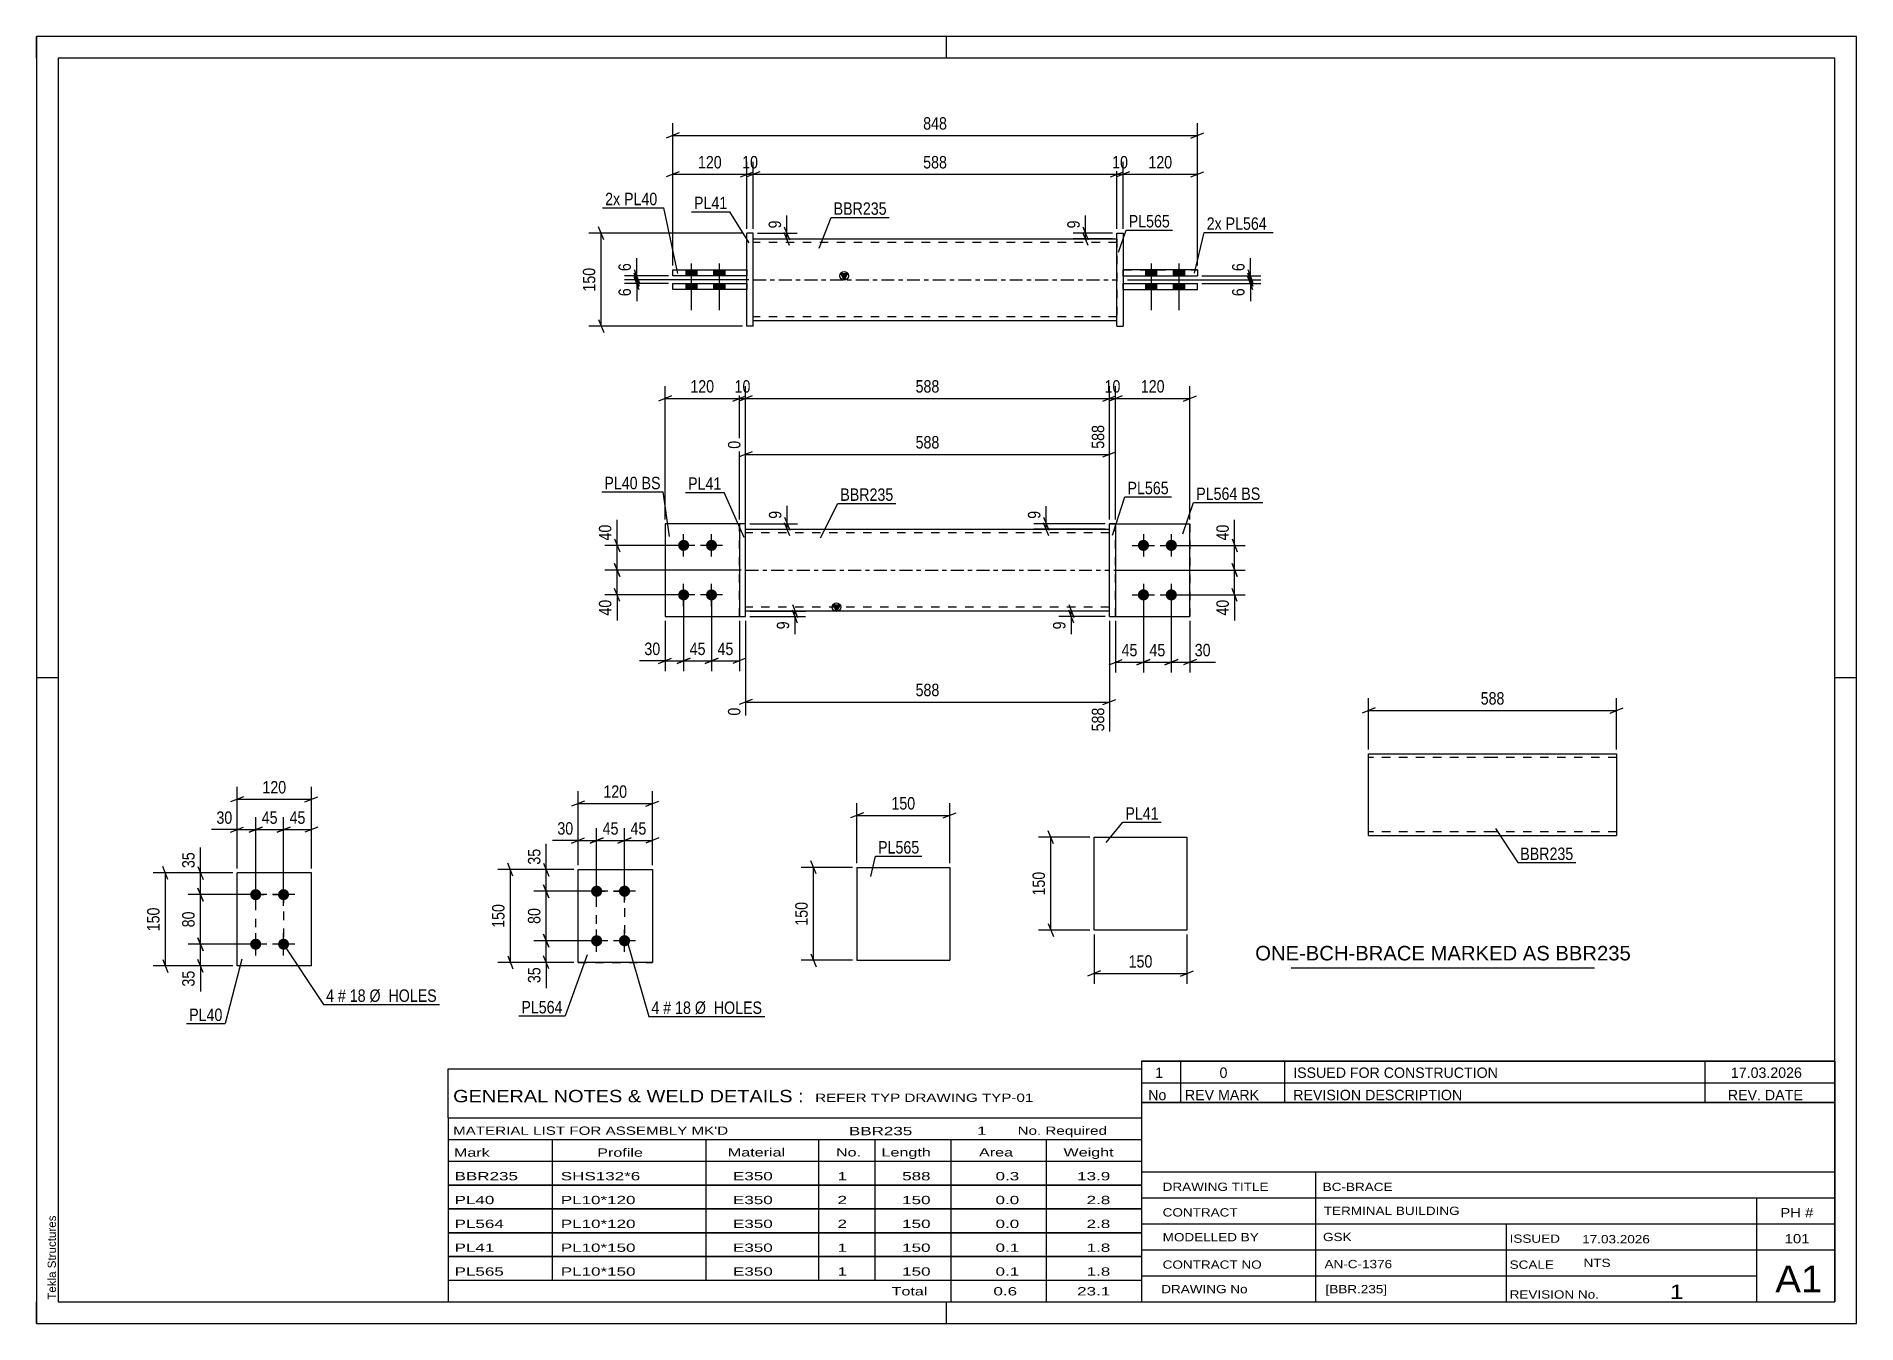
# Paper-space layout 'Layout1' of a CAD drawing. Header units: millimetres. Extents: x 0 to 420, y 0 to 297.
# The model-space entities are those that its viewports show. They can reach past a viewport. Long polylines and large blocks are cut down to what shows.
import ezdxf

# ---------------------------------------------------------------- set-up
doc = ezdxf.new("R2010")
doc.units = ezdxf.units.MM
doc.linetypes.add('DXK_LINE_DOT2', pattern=[3.9198, 1.9599, -1.9599])
doc.linetypes.add('DXK_LINE_DOT3', pattern=[5.9187, 2.979, -0.9799, 0.9799, -0.9799])
doc.layers.add('Viewport layer', color=7, linetype='Continuous', plot=False)
doc.styles.add('Arial', font='ARIAL.TTF', dxfattribs={"height": 0.2})
doc.styles.add('Arial Narrow', font='ARIALN.TTF', dxfattribs={"height": 0.2})

# ---------------------------------------------------------------- blocks, each defined once
blk = doc.blocks.new('Unknown-585637238-1129')
at = {"color": 5, "linetype": 'Continuous'}
for p, q in [((420, 297), (0, 297)), ((0, 297), (0, 0)), ((0, 292), (0, 297)), ((210, 292), (210, 297)), ((420, 0), (420, 297)), ((415, 292), (5, 292)), ((5, 292), (5, 5)), ((415, 5), (415, 292)), ((5, 149), (0, 149)), ((420, 149), (415, 149)), ((0, 0), (0, 5)), ((5, 5), (415, 5)), ((210, 0), (210, 5)), ((0, 0), (420, 0))]:
    blk.add_line(p, q, dxfattribs=at)
at = {"color": 174, "linetype": 'Continuous', "style": 'Arial'}
blk.add_text('Tekla Structures', height=1.9102, rotation=90, dxfattribs=at).set_placement((4.5, 5.5))
blk = doc.blocks.new('Part-585637238-3920 - 3919')
at = {"color": 2, "linetype": 'Continuous'}
for p, q in [((63.46, 103.97), (46.32, 103.97)), ((46.32, 82.54), (46.32, 103.97)), ((63.46, 82.54), (63.46, 103.97)), ((63.46, 82.54), (46.32, 82.54))]:
    blk.add_line(p, q, dxfattribs=at)
blk = doc.blocks.new('Bolt-585637238-3921 - 3919')
at = {"linetype": 'Continuous'}
for points in [[(50.6, 97.69, -1), (50.6, 100.26, -1)], [(57.03, 97.69, -1), (57.03, 100.26, -1)], [(50.6, 86.26, -1), (50.6, 88.83, -1)], [(57.03, 86.26, -1), (57.03, 88.83, -1)]]:
    blk.add_hatch(color=1, dxfattribs=at).paths.add_polyline_path(points)
at = {"color": 1, "linetype": 'Continuous'}
for p, q in [((50.6, 96.4), (50.6, 101.54)), ((57.03, 96.4), (57.03, 101.54)), ((53.17, 98.97), (48.03, 98.97)), ((59.6, 98.97), (54.46, 98.97)), ((50.6, 84.97), (50.6, 90.11)), ((57.03, 84.97), (57.03, 90.11)), ((53.17, 87.54), (48.03, 87.54)), ((59.6, 87.54), (54.46, 87.54))]:
    blk.add_line(p, q, dxfattribs=at)
blk = doc.blocks.new('Part-585637238-1517 - 1501')
at = {"color": 2, "linetype": 'Continuous'}
for p, q in [((124.99, 104.76), (142.13, 104.76)), ((124.99, 83.34), (124.99, 104.76)), ((142.13, 104.76), (142.13, 104.76)), ((142.13, 104.76), (142.13, 83.34)), ((142.13, 83.34), (124.99, 83.34)), ((124.99, 83.34), (124.99, 83.34))]:
    blk.add_line(p, q, dxfattribs=at)
at = {"color": 7, "linetype": 'DXK_LINE_DOT2'}
for p, q in [((124.99, 104.76), (142.13, 104.76)), ((124.99, 83.34), (142.13, 83.34)), ((124.99, 83.34), (124.99, 83.34))]:
    blk.add_line(p, q, dxfattribs=at)
blk = doc.blocks.new('Bolt-585637238-3099 - 1501')
at = {"linetype": 'Continuous'}
for points in [[(129.27, 98.48), (129.01, 98.51), (128.75, 98.59), (128.52, 98.72), (128.32, 98.9), (128.16, 99.12), (128.05, 99.37), (128, 99.63), (128, 99.9), (128.05, 100.16), (128.16, 100.41), (128.32, 100.63), (128.52, 100.81), (128.75, 100.94), (129.01, 101.02), (129.27, 101.05), (129.54, 101.02), (129.8, 100.94), (130.03, 100.81), (130.23, 100.63), (130.39, 100.41), (130.5, 100.16), (130.55, 99.9), (130.55, 99.63), (130.5, 99.37), (130.39, 99.12), (130.23, 98.9), (130.03, 98.72), (129.8, 98.59), (129.54, 98.51)], [(135.7, 98.48), (135.44, 98.51), (135.18, 98.59), (134.95, 98.72), (134.75, 98.9), (134.59, 99.12), (134.48, 99.37), (134.42, 99.63), (134.42, 99.9), (134.48, 100.16), (134.59, 100.41), (134.75, 100.63), (134.95, 100.81), (135.18, 100.94), (135.44, 101.02), (135.7, 101.05), (135.97, 101.02), (136.23, 100.94), (136.46, 100.81), (136.66, 100.63), (136.82, 100.41), (136.93, 100.16), (136.98, 99.9), (136.98, 99.63), (136.93, 99.37), (136.82, 99.12), (136.66, 98.9), (136.46, 98.72), (136.23, 98.59), (135.97, 98.51)], [(129.27, 87.05), (129.01, 87.08), (128.75, 87.16), (128.52, 87.3), (128.32, 87.48), (128.16, 87.69), (128.05, 87.94), (128, 88.2), (128, 88.47), (128.05, 88.73), (128.16, 88.98), (128.32, 89.2), (128.52, 89.38), (128.75, 89.51), (129.01, 89.59), (129.27, 89.62), (129.54, 89.59), (129.8, 89.51), (130.03, 89.38), (130.23, 89.2), (130.39, 88.98), (130.5, 88.73), (130.55, 88.47), (130.55, 88.2), (130.5, 87.94), (130.39, 87.69), (130.23, 87.48), (130.03, 87.3), (129.8, 87.16), (129.54, 87.08)], [(135.7, 87.05), (135.44, 87.08), (135.18, 87.16), (134.95, 87.3), (134.75, 87.48), (134.59, 87.69), (134.48, 87.94), (134.42, 88.2), (134.42, 88.47), (134.48, 88.73), (134.59, 88.98), (134.75, 89.2), (134.95, 89.38), (135.18, 89.51), (135.44, 89.59), (135.7, 89.62), (135.97, 89.59), (136.23, 89.51), (136.46, 89.38), (136.66, 89.2), (136.82, 88.98), (136.93, 88.73), (136.98, 88.47), (136.98, 88.2), (136.93, 87.94), (136.82, 87.69), (136.66, 87.48), (136.46, 87.3), (136.23, 87.16), (135.97, 87.08)]]:
    blk.add_hatch(color=1, dxfattribs=at).paths.add_polyline_path(points)
at = {"color": 1, "linetype": 'Continuous'}
for p, q in [((129.27, 97.19), (129.27, 102.34)), ((135.7, 97.19), (135.7, 102.34)), ((131.85, 99.77), (126.7, 99.77)), ((138.27, 99.77), (133.13, 99.77)), ((131.85, 88.34), (126.7, 88.34)), ((129.27, 85.77), (129.27, 90.91)), ((138.27, 88.34), (133.13, 88.34)), ((135.7, 85.77), (135.7, 90.91))]:
    blk.add_line(p, q, dxfattribs=at)
blk = doc.blocks.new('Bolt-585637238-1834 - 1821')
at = {"linetype": 'Continuous'}
for points in [[(255.44, 180.85), (255.71, 180.82), (255.97, 180.74), (256.2, 180.61), (256.4, 180.43), (256.56, 180.21), (256.67, 179.96), (256.72, 179.7), (256.72, 179.43), (256.67, 179.17), (256.56, 178.92), (256.4, 178.71), (256.2, 178.53), (255.97, 178.39), (255.71, 178.31), (255.44, 178.28), (255.18, 178.31), (254.92, 178.39), (254.69, 178.53), (254.49, 178.71), (254.33, 178.92), (254.22, 179.17), (254.16, 179.43), (254.16, 179.7), (254.22, 179.96), (254.33, 180.21), (254.49, 180.43), (254.69, 180.61), (254.92, 180.74), (255.18, 180.82)], [(261.87, 180.85), (262.14, 180.82), (262.39, 180.74), (262.63, 180.61), (262.83, 180.43), (262.99, 180.21), (263.09, 179.96), (263.15, 179.7), (263.15, 179.43), (263.09, 179.17), (262.99, 178.92), (262.83, 178.71), (262.63, 178.53), (262.39, 178.39), (262.14, 178.31), (261.87, 178.28), (261.6, 178.31), (261.35, 178.39), (261.12, 178.53), (260.92, 178.71), (260.76, 178.92), (260.65, 179.17), (260.59, 179.43), (260.59, 179.7), (260.65, 179.96), (260.76, 180.21), (260.92, 180.43), (261.12, 180.61), (261.35, 180.74), (261.6, 180.82)], [(255.44, 169.42), (255.71, 169.4), (255.97, 169.31), (256.2, 169.18), (256.4, 169), (256.56, 168.78), (256.67, 168.54), (256.72, 168.27), (256.72, 168), (256.67, 167.74), (256.56, 167.5), (256.4, 167.28), (256.2, 167.1), (255.97, 166.96), (255.71, 166.88), (255.44, 166.85), (255.18, 166.88), (254.92, 166.96), (254.69, 167.1), (254.49, 167.28), (254.33, 167.5), (254.22, 167.74), (254.16, 168), (254.16, 168.27), (254.22, 168.54), (254.33, 168.78), (254.49, 169), (254.69, 169.18), (254.92, 169.31), (255.18, 169.4)], [(261.87, 169.42), (262.14, 169.4), (262.39, 169.31), (262.63, 169.18), (262.83, 169), (262.99, 168.78), (263.09, 168.54), (263.15, 168.27), (263.15, 168), (263.09, 167.74), (262.99, 167.5), (262.83, 167.28), (262.63, 167.1), (262.39, 166.96), (262.14, 166.88), (261.87, 166.85), (261.6, 166.88), (261.35, 166.96), (261.12, 167.1), (260.92, 167.28), (260.76, 167.5), (260.65, 167.74), (260.59, 168), (260.59, 168.27), (260.65, 168.54), (260.76, 168.78), (260.92, 169), (261.12, 169.18), (261.35, 169.31), (261.6, 169.4)]]:
    blk.add_hatch(color=1, dxfattribs=at).paths.add_polyline_path(points)
at = {"color": 1, "linetype": 'Continuous'}
for p, q in [((255.44, 182.14), (255.44, 177)), ((261.87, 182.14), (261.87, 177)), ((252.87, 179.57), (258.01, 179.57)), ((259.3, 179.57), (264.44, 179.57)), ((252.87, 168.14), (258.01, 168.14)), ((255.44, 170.71), (255.44, 165.57)), ((259.3, 168.14), (264.44, 168.14)), ((261.87, 170.71), (261.87, 165.57))]:
    blk.add_line(p, q, dxfattribs=at)
blk = doc.blocks.new('Part-585637238-1850 - 1821')
at = {"color": 2, "linetype": 'Continuous'}
for p, q in [((162.21, 184.57), (145.07, 184.57)), ((145.07, 184.57), (145.07, 163.14)), ((145.07, 163.14), (162.21, 163.14))]:
    blk.add_line(p, q, dxfattribs=at)
at = {"color": 7, "linetype": 'DXK_LINE_DOT2'}
blk.add_line((162.21, 163.14), (162.21, 184.57), dxfattribs=at)
blk = doc.blocks.new('Part-585637238-1840 - 1821')
at = {"color": 2, "linetype": 'Continuous'}
for p, q in [((163.64, 184.57), (162.21, 184.57)), ((162.21, 184.57), (162.21, 163.14)), ((163.64, 163.14), (163.64, 184.57)), ((162.21, 163.14), (163.64, 163.14))]:
    blk.add_line(p, q, dxfattribs=at)
blk = doc.blocks.new('Part-585637238-1828 - 1821')
at = {"linetype": 'Continuous'}
blk.add_hatch(color=2, dxfattribs=at).paths.add_polyline_path([(184.63, 164.42), (183.83, 165.82), (185.43, 165.82)])
at = {"color": 2, "linetype": 'Continuous'}
for p, q in [((163.64, 183.28), (247.59, 183.28)), ((247.59, 164.42), (163.64, 164.42)), ((184.63, 164.42), (183.83, 165.82)), ((183.83, 165.82), (185.43, 165.82)), ((185.43, 165.82), (184.63, 164.42))]:
    blk.add_line(p, q, dxfattribs=at)
at = {"color": 7, "linetype": 'DXK_LINE_DOT2'}
for p, q in [((163.64, 164.42), (163.64, 183.28)), ((247.59, 182.42), (163.64, 182.42)), ((247.59, 164.42), (247.59, 183.28)), ((247.59, 165.28), (163.64, 165.28))]:
    blk.add_line(p, q, dxfattribs=at)
at = {"color": 7, "linetype": 'DXK_LINE_DOT3'}
blk.add_line((163.64, 173.85), (247.59, 173.85), dxfattribs=at)
at = {"color": 2, "linetype": 'Continuous'}
blk.add_circle((184.63, 165.32), 1, dxfattribs=at)
blk = doc.blocks.new('Part-585637238-1833 - 1821')
at = {"color": 2, "linetype": 'Continuous'}
for p, q in [((249.01, 184.57), (266.16, 184.57)), ((266.16, 184.57), (266.16, 184.57)), ((266.16, 163.14), (266.16, 184.57)), ((249.01, 163.14), (266.16, 163.14))]:
    blk.add_line(p, q, dxfattribs=at)
at = {"color": 7, "linetype": 'DXK_LINE_DOT2'}
for p, q in [((249.01, 184.57), (266.16, 184.57)), ((249.01, 163.14), (249.01, 184.57)), ((266.16, 184.57), (266.16, 184.57)), ((249.01, 163.14), (249.01, 163.14)), ((249.01, 163.14), (266.16, 163.14))]:
    blk.add_line(p, q, dxfattribs=at)
blk = doc.blocks.new('Bolt-585637238-1835 - 1821')
at = {"linetype": 'Continuous'}
for points in [[(149.35, 178.28, -1), (149.35, 180.85, -1)], [(155.78, 178.28, -1), (155.78, 180.85, -1)], [(149.35, 166.85, -1), (149.35, 169.42, -1)], [(155.78, 166.85, -1), (155.78, 169.42, -1)]]:
    blk.add_hatch(color=1, dxfattribs=at).paths.add_polyline_path(points)
at = {"color": 1, "linetype": 'Continuous'}
for p, q in [((149.35, 177), (149.35, 182.14)), ((155.78, 177), (155.78, 182.14)), ((151.93, 179.57), (146.78, 179.57)), ((158.35, 179.57), (153.21, 179.57)), ((151.93, 168.14), (146.78, 168.14)), ((149.35, 165.57), (149.35, 170.71)), ((158.35, 168.14), (153.21, 168.14)), ((155.78, 165.57), (155.78, 170.71))]:
    blk.add_line(p, q, dxfattribs=at)
blk = doc.blocks.new('Part-585637238-1845 - 1821')
at = {"color": 7, "linetype": 'DXK_LINE_DOT2'}
for p, q in [((162.21, 184.57), (145.07, 184.57)), ((145.07, 184.57), (145.07, 163.14)), ((162.21, 163.14), (162.21, 184.57)), ((145.07, 163.14), (162.21, 163.14))]:
    blk.add_line(p, q, dxfattribs=at)
blk = doc.blocks.new('Part-585637238-1855 - 1821')
at = {"color": 2, "linetype": 'Continuous'}
for p, q in [((249.01, 184.57), (247.59, 184.57)), ((247.59, 163.14), (247.59, 184.57)), ((249.01, 184.57), (249.01, 163.14)), ((247.59, 163.14), (247.59, 163.14)), ((247.59, 163.14), (249.01, 163.14))]:
    blk.add_line(p, q, dxfattribs=at)
at = {"color": 7, "linetype": 'DXK_LINE_DOT2'}
for p, q in [((247.59, 184.57), (247.59, 184.57)), ((247.59, 184.57), (249.01, 184.57)), ((249.01, 184.57), (249.01, 184.57)), ((247.59, 163.14), (249.01, 163.14))]:
    blk.add_line(p, q, dxfattribs=at)
blk = doc.blocks.new('Part-585637238-1861 - 1821')
at = {"color": 7, "linetype": 'DXK_LINE_DOT2'}
for p, q in [((249.01, 184.57), (266.16, 184.57)), ((249.01, 163.14), (249.01, 184.57)), ((249.01, 184.57), (266.16, 184.57)), ((266.16, 184.57), (266.16, 184.57)), ((266.16, 184.57), (266.16, 163.14)), ((249.01, 163.14), (249.01, 163.14)), ((249.01, 163.14), (266.16, 163.14)), ((249.01, 163.14), (266.16, 163.14))]:
    blk.add_line(p, q, dxfattribs=at)
blk = doc.blocks.new('Part-585637238-2172 - 2150')
at = {"linetype": 'Continuous'}
blk.add_hatch(color=2, dxfattribs=at).paths.add_polyline_path([(186.38, 240.86), (185.58, 242.26), (187.18, 242.26)])
at = {"color": 2, "linetype": 'Continuous'}
for p, q in [((165.39, 250.29), (249.34, 250.29)), ((186.38, 240.86), (185.58, 242.26)), ((185.58, 242.26), (187.18, 242.26)), ((187.18, 242.26), (186.38, 240.86)), ((165.39, 231.43), (249.34, 231.43))]:
    blk.add_line(p, q, dxfattribs=at)
at = {"color": 7, "linetype": 'DXK_LINE_DOT2'}
for p, q in [((165.39, 231.43), (165.39, 250.29)), ((249.34, 249.43), (165.39, 249.43)), ((249.34, 250.29), (249.34, 231.43)), ((249.34, 232.29), (165.39, 232.29))]:
    blk.add_line(p, q, dxfattribs=at)
at = {"color": 7, "linetype": 'DXK_LINE_DOT3'}
blk.add_line((165.39, 240.86), (249.34, 240.86), dxfattribs=at)
at = {"color": 2, "linetype": 'Continuous'}
blk.add_circle((186.38, 241.76), 1, dxfattribs=at)
blk = doc.blocks.new('Part-585637238-2177 - 2150')
at = {"color": 2, "linetype": 'Continuous'}
for p, q in [((250.76, 238.58), (250.76, 240.01)), ((250.76, 240), (267.91, 240)), ((267.91, 238.58), (267.91, 240.01)), ((250.76, 238.58), (250.76, 238.58)), ((250.76, 238.58), (267.91, 238.58))]:
    blk.add_line(p, q, dxfattribs=at)
at = {"color": 7, "linetype": 'DXK_LINE_DOT2'}
for p, q in [((250.76, 240.01), (267.91, 240.01)), ((250.76, 238.58), (267.91, 238.58))]:
    blk.add_line(p, q, dxfattribs=at)
blk = doc.blocks.new('Part-585637238-2161 - 2150')
at = {"color": 2, "linetype": 'Continuous'}
for p, q in [((146.82, 240.01), (163.96, 240.01)), ((146.82, 238.58), (146.82, 240.01)), ((163.96, 240.01), (163.96, 238.58)), ((163.96, 238.58), (146.82, 238.58))]:
    blk.add_line(p, q, dxfattribs=at)
blk = doc.blocks.new('Part-585637238-2166 - 2150')
at = {"color": 2, "linetype": 'Continuous'}
for p, q in [((249.34, 251.58), (249.34, 251.58)), ((249.34, 230.15), (249.34, 251.58)), ((249.34, 251.58), (250.76, 251.58)), ((250.76, 251.58), (250.76, 251.58)), ((250.76, 251.58), (250.76, 230.15)), ((249.34, 230.15), (250.76, 230.15)), ((249.34, 230.15), (249.34, 230.15)), ((250.76, 230.15), (250.76, 230.15))]:
    blk.add_line(p, q, dxfattribs=at)
at = {"color": 7, "linetype": 'DXK_LINE_DOT2'}
for p, q in [((249.34, 251.58), (249.34, 251.58)), ((249.34, 251.58), (250.76, 251.58)), ((249.34, 230.15), (250.76, 230.15))]:
    blk.add_line(p, q, dxfattribs=at)
blk = doc.blocks.new('Bolt-585637238-2167 - 2150')
at = {"linetype": 'Continuous'}
for points in [[(258.48, 243.15), (255.91, 243.15), (255.91, 241.72), (258.48, 241.72)], [(258.48, 243.15), (255.91, 243.15), (255.91, 241.72), (258.48, 241.72)], [(258.48, 240.01), (255.91, 240.01), (255.91, 238.58), (258.48, 238.58)], [(258.48, 240), (255.91, 240), (255.91, 238.58), (258.48, 238.58)], [(264.91, 243.15), (262.34, 243.15), (262.34, 241.72), (264.91, 241.72)], [(264.91, 243.15), (262.34, 243.15), (262.34, 241.72), (264.91, 241.72)], [(264.91, 240.01), (262.34, 240.01), (262.34, 238.58), (264.91, 238.58)], [(264.91, 240), (262.34, 240), (262.34, 238.58), (264.91, 238.58)]]:
    blk.add_hatch(color=1, dxfattribs=at).paths.add_polyline_path(points)
at = {"color": 1, "linetype": 'Continuous'}
for p, q in [((257.19, 244.58), (257.19, 233.86)), ((257.19, 244.58), (257.19, 233.86)), ((263.62, 244.58), (263.62, 233.86)), ((263.62, 244.58), (263.62, 233.86)), ((255.91, 243.15), (255.91, 241.72)), ((255.91, 243.15), (255.91, 241.72)), ((255.91, 240.01), (255.91, 238.58)), ((255.91, 240), (255.91, 238.58)), ((258.48, 243.15), (258.48, 241.72)), ((258.48, 243.15), (258.48, 241.72)), ((258.48, 240.01), (258.48, 238.58)), ((258.48, 240), (258.48, 238.58)), ((262.34, 243.15), (262.34, 241.72)), ((262.34, 243.15), (262.34, 241.72)), ((262.34, 240.01), (262.34, 238.58)), ((262.34, 240), (262.34, 238.58)), ((264.91, 243.15), (264.91, 241.72)), ((264.91, 243.15), (264.91, 241.72)), ((264.91, 240.01), (264.91, 238.58)), ((264.91, 240), (264.91, 238.58))]:
    blk.add_line(p, q, dxfattribs=at)
blk = doc.blocks.new('Part-585637238-2182 - 2150')
at = {"color": 2, "linetype": 'Continuous'}
for p, q in [((267.91, 243.15), (250.76, 243.15)), ((250.76, 241.72), (250.76, 243.15)), ((250.76, 241.72), (250.76, 241.72)), ((250.76, 241.72), (267.91, 241.72)), ((267.91, 243.15), (267.91, 241.72))]:
    blk.add_line(p, q, dxfattribs=at)
at = {"color": 7, "linetype": 'DXK_LINE_DOT2'}
for p, q in [((250.76, 243.15), (250.76, 243.15)), ((250.76, 243.15), (267.91, 243.15)), ((250.76, 241.72), (267.91, 241.72)), ((267.91, 243.15), (267.91, 243.15))]:
    blk.add_line(p, q, dxfattribs=at)
blk = doc.blocks.new('Part-585637238-2187 - 2150')
at = {"color": 2, "linetype": 'Continuous'}
for p, q in [((146.82, 243.15), (163.96, 243.15)), ((146.82, 241.72), (146.82, 243.15)), ((163.96, 241.72), (146.82, 241.72)), ((163.96, 243.15), (163.96, 241.72))]:
    blk.add_line(p, q, dxfattribs=at)
blk = doc.blocks.new('Part-585637238-2192 - 2150')
at = {"color": 2, "linetype": 'Continuous'}
for p, q in [((165.39, 251.58), (163.96, 251.58)), ((163.96, 230.15), (163.96, 251.58)), ((165.39, 230.15), (165.39, 251.58)), ((165.39, 230.15), (163.96, 230.15))]:
    blk.add_line(p, q, dxfattribs=at)
blk = doc.blocks.new('Bolt-585637238-2193 - 2150')
at = {"linetype": 'Continuous'}
for points in [[(149.82, 241.72), (152.39, 241.72), (152.39, 243.15), (149.82, 243.15)], [(149.82, 241.72), (152.39, 241.72), (152.39, 243.15), (149.82, 243.15)], [(149.82, 238.58), (152.39, 238.58), (152.39, 240.01), (149.82, 240.01)], [(149.82, 238.58), (152.39, 238.58), (152.39, 240.01), (149.82, 240.01)], [(156.25, 241.72), (158.82, 241.72), (158.82, 243.15), (156.25, 243.15)], [(156.25, 241.72), (158.82, 241.72), (158.82, 243.15), (156.25, 243.15)], [(156.25, 238.58), (158.82, 238.58), (158.82, 240.01), (156.25, 240.01)], [(156.25, 238.58), (158.82, 238.58), (158.82, 240.01), (156.25, 240.01)]]:
    blk.add_hatch(color=1, dxfattribs=at).paths.add_polyline_path(points)
at = {"color": 1, "linetype": 'Continuous'}
for p, q in [((151.1, 244.58), (151.1, 233.86)), ((151.1, 244.58), (151.1, 233.86)), ((157.53, 244.58), (157.53, 233.86)), ((157.53, 244.58), (157.53, 233.86)), ((149.82, 243.15), (149.82, 241.72)), ((149.82, 243.15), (149.82, 241.72)), ((149.82, 240.01), (149.82, 238.58)), ((149.82, 240.01), (149.82, 238.58)), ((152.39, 243.15), (152.39, 241.72)), ((152.39, 243.15), (152.39, 241.72)), ((152.39, 240.01), (152.39, 238.58)), ((152.39, 240.01), (152.39, 238.58)), ((156.25, 243.15), (156.25, 241.72)), ((156.25, 243.15), (156.25, 241.72)), ((156.25, 240.01), (156.25, 238.58)), ((156.25, 240.01), (156.25, 238.58)), ((158.82, 243.15), (158.82, 241.72)), ((158.82, 243.15), (158.82, 241.72)), ((158.82, 240.01), (158.82, 238.58)), ((158.82, 240.01), (158.82, 238.58))]:
    blk.add_line(p, q, dxfattribs=at)
blk = doc.blocks.new('Part-585637238-3929 - 3928')
at = {"color": 2, "linetype": 'Continuous'}
for p, q in [((244.06, 112.22), (265.49, 112.22)), ((244.06, 90.79), (244.06, 112.22)), ((265.49, 112.22), (265.49, 90.79)), ((265.49, 90.79), (244.06, 90.79))]:
    blk.add_line(p, q, dxfattribs=at)
blk = doc.blocks.new('Part-585637238-1477 - 1461')
at = {"color": 2, "linetype": 'Continuous'}
for p, q in [((189.32, 105.26), (189.32, 83.84)), ((189.32, 105.26), (210.75, 105.26)), ((210.75, 105.26), (210.75, 83.84)), ((189.32, 83.84), (210.75, 83.84))]:
    blk.add_line(p, q, dxfattribs=at)
blk = doc.blocks.new('Part-585637238-1444 - 1427')
at = {"color": 2, "linetype": 'Continuous'}
for p, q in [((307.38, 114.34), (307.38, 131.48)), ((307.38, 131.48), (335.95, 131.48)), ((336.05, 131.48), (364.62, 131.48)), ((364.62, 131.48), (364.62, 112.63)), ((307.38, 113.13), (307.38, 114.34)), ((307.38, 112.76), (307.38, 113.13)), ((307.38, 112.63), (307.38, 112.76)), ((307.38, 112.63), (335.95, 112.63)), ((336.05, 112.63), (364.62, 112.63))]:
    blk.add_line(p, q, dxfattribs=at)
at = {"color": 7, "linetype": 'DXK_LINE_DOT2'}
for p, q in [((335.95, 130.63), (307.38, 130.63)), ((364.62, 130.63), (336.05, 130.63)), ((307.38, 113.69), (307.38, 114.34)), ((307.38, 113.13), (307.38, 114.01)), ((307.38, 113.48), (307.38, 113.55)), ((307.38, 113.48), (307.38, 113.55)), ((335.95, 113.48), (307.38, 113.48)), ((364.62, 113.48), (336.05, 113.48)), ((364.62, 113.48), (364.62, 113.55))]:
    blk.add_line(p, q, dxfattribs=at)
blk = doc.blocks.new('Rectangle-585637238-4254 - 3919')
at = {"color": 1, "linetype": 'DXK_LINE_DOT2'}
blk.add_lwpolyline([(50.6, 98.97), (57.03, 98.97), (57.03, 87.54), (50.6, 87.54), (50.6, 98.97)], close=True, dxfattribs=at)
blk = doc.blocks.new('Rectangle-585637238-4264 - 1501')
at = {"color": 1, "linetype": 'DXK_LINE_DOT2'}
blk.add_lwpolyline([(129.27, 99.77), (135.7, 99.77), (135.7, 88.34), (129.27, 88.34), (129.27, 99.77)], close=True, dxfattribs=at)
blk = doc.blocks.new('StraightDimension-585637238-3938 - 3919')
at = {"color": 7, "linetype": 'Continuous'}
for p, q in [((37.25, 89.04), (38.45, 86.04)), ((49.6, 87.54), (35, 87.54)), ((38.45, 81.04), (37.25, 84.04)), ((37.85, 82.54), (37.85, 87.54)), ((45.32, 82.54), (35, 82.54))]:
    blk.add_line(p, q, dxfattribs=at)
at = {"color": 0}
blk.add_wipeout([(37.1, 82.02), (32.9, 82.02), (32.9, 77.16), (37.1, 77.16)], dxfattribs=at)
at = {"color": 7, "linetype": 'Continuous'}
blk.add_line((37.85, 82.54), (37.85, 76.64), dxfattribs=at)
blk.add_line((37.85, 82.54), (37.85, 76.64), dxfattribs=at)
at = {"color": 3, "style": 'Arial Narrow'}
blk.add_text('35', height=2.863, rotation=90.0002, dxfattribs=at).set_placement((36.5, 77.76))
blk = doc.blocks.new('StraightDimension-585637238-3954 - 3919')
at = {"color": 7, "linetype": 'Continuous'}
for p, q in [((44.82, 113.37), (47.82, 114.57)), ((46.32, 104.97), (46.32, 116.82)), ((46.32, 113.97), (50.6, 113.97)), ((52.1, 114.57), (49.1, 113.37)), ((50.6, 99.97), (50.6, 116.82))]:
    blk.add_line(p, q, dxfattribs=at)
at = {"color": 0}
blk.add_wipeout([(45.79, 114.72), (45.79, 118.92), (40.94, 118.92), (40.94, 114.72)], dxfattribs=at)
at = {"color": 7, "linetype": 'Continuous'}
blk.add_line((46.32, 113.97), (40.41, 113.97), dxfattribs=at)
blk.add_line((46.32, 113.97), (40.41, 113.97), dxfattribs=at)
at = {"color": 3, "style": 'Arial Narrow'}
blk.add_text('30', height=2.863, dxfattribs=at).set_placement((41.54, 115.32))
blk = doc.blocks.new('StraightDimension-585637238-3936 - 3919')
at = {"color": 7, "linetype": 'Continuous'}
for p, q in [((37.25, 105.47), (38.45, 102.47)), ((45.32, 103.97), (35, 103.97)), ((37.85, 98.97), (37.85, 103.97)), ((49.6, 98.97), (35, 98.97)), ((38.45, 97.47), (37.25, 100.47))]:
    blk.add_line(p, q, dxfattribs=at)
at = {"color": 0}
blk.add_wipeout([(37.1, 109.35), (32.9, 109.35), (32.9, 104.5), (37.1, 104.5)], dxfattribs=at)
at = {"color": 7, "linetype": 'Continuous'}
blk.add_line((37.85, 103.97), (37.85, 109.88), dxfattribs=at)
blk.add_line((37.85, 103.97), (37.85, 109.88), dxfattribs=at)
at = {"color": 3, "style": 'Arial Narrow'}
blk.add_text('35', height=2.863, rotation=90.0002, dxfattribs=at).set_placement((36.5, 105.1))
blk = doc.blocks.new('StraightDimension-585637238-3937 - 3919')
at = {"color": 7, "linetype": 'Continuous'}
for p, q in [((49.6, 98.97), (35, 98.97)), ((37.25, 100.47), (38.45, 97.47)), ((37.85, 87.54), (37.85, 98.97)), ((38.45, 86.04), (37.25, 89.04)), ((49.6, 87.54), (35, 87.54))]:
    blk.add_line(p, q, dxfattribs=at)
at = {"color": 0}
blk.add_wipeout([(37.1, 95.69), (32.9, 95.69), (32.9, 90.83), (37.1, 90.83)], dxfattribs=at)
at = {"color": 3, "style": 'Arial Narrow'}
blk.add_text('80', height=2.863, rotation=90.0002, dxfattribs=at).set_placement((36.5, 91.43))
blk = doc.blocks.new('StraightDimension-585637238-3948 - 3919')
at = {"color": 7, "linetype": 'Continuous'}
for p, q in [((30.36, 102.47), (29.16, 105.47)), ((45.32, 103.97), (26.91, 103.97)), ((29.76, 82.54), (29.76, 103.97)), ((29.16, 84.04), (30.36, 81.04)), ((45.32, 82.54), (26.91, 82.54))]:
    blk.add_line(p, q, dxfattribs=at)
at = {"color": 0}
blk.add_wipeout([(29.01, 96.6), (24.81, 96.6), (24.81, 89.92), (29.01, 89.92)], dxfattribs=at)
at = {"color": 3, "style": 'Arial Narrow'}
blk.add_text('150', height=2.863, rotation=90.0002, dxfattribs=at).set_placement((28.41, 90.52))
blk = doc.blocks.new('StraightDimension-585637238-3952 - 3919')
at = {"color": 7, "linetype": 'Continuous'}
for p, q in [((55.53, 113.37), (58.53, 114.57)), ((57.03, 99.97), (57.03, 116.82)), ((57.03, 113.97), (63.46, 113.97)), ((64.96, 114.57), (61.96, 113.37)), ((63.46, 104.97), (63.46, 116.82))]:
    blk.add_line(p, q, dxfattribs=at)
at = {"color": 0}
blk.add_wipeout([(62.67, 114.72), (62.67, 118.92), (57.82, 118.92), (57.82, 114.72)], dxfattribs=at)
at = {"color": 3, "style": 'Arial Narrow'}
blk.add_text('45', height=2.863, dxfattribs=at).set_placement((58.42, 115.32))
blk = doc.blocks.new('StraightDimension-585637238-3953 - 3919')
at = {"color": 7, "linetype": 'Continuous'}
for p, q in [((49.1, 113.37), (52.1, 114.57)), ((50.6, 99.97), (50.6, 116.82)), ((50.6, 113.97), (57.03, 113.97)), ((58.53, 114.57), (55.53, 113.37)), ((57.03, 99.97), (57.03, 116.82))]:
    blk.add_line(p, q, dxfattribs=at)
at = {"color": 0}
blk.add_wipeout([(56.24, 114.72), (56.24, 118.92), (51.39, 118.92), (51.39, 114.72)], dxfattribs=at)
at = {"color": 3, "style": 'Arial Narrow'}
blk.add_text('45', height=2.863, dxfattribs=at).set_placement((51.99, 115.32))
blk = doc.blocks.new('StraightDimension-585637238-3964 - 3919')
at = {"color": 7, "linetype": 'Continuous'}
for p, q in [((46.32, 104.97), (46.32, 123.82)), ((63.46, 104.97), (63.46, 123.82)), ((47.82, 121.57), (44.82, 120.37)), ((46.32, 120.97), (63.46, 120.97)), ((61.96, 120.37), (64.96, 121.57))]:
    blk.add_line(p, q, dxfattribs=at)
at = {"color": 0}
blk.add_wipeout([(58.23, 121.72), (58.23, 125.92), (51.55, 125.92), (51.55, 121.72)], dxfattribs=at)
at = {"color": 3, "style": 'Arial Narrow'}
blk.add_text('120', height=2.863, dxfattribs=at).set_placement((52.15, 122.32))
blk = doc.blocks.new('StraightDimension-585637238-1544 - 1501')
at = {"color": 7, "linetype": 'Continuous'}
for p, q in [((109.96, 103.27), (108.76, 106.27)), ((123.99, 104.77), (106.51, 104.77)), ((109.36, 83.34), (109.36, 104.77)), ((108.76, 84.84), (109.96, 81.84)), ((123.99, 83.34), (106.51, 83.34))]:
    blk.add_line(p, q, dxfattribs=at)
at = {"color": 0}
blk.add_wipeout([(108.61, 97.39), (104.41, 97.39), (104.41, 90.71), (108.61, 90.71)], dxfattribs=at)
at = {"color": 3, "style": 'Arial Narrow'}
blk.add_text('150', height=2.863, rotation=90.0002, dxfattribs=at).set_placement((108.01, 91.31))
blk = doc.blocks.new('StraightDimension-585637238-1589 - 1501')
at = {"color": 7, "linetype": 'Continuous'}
for p, q in [((124.99, 105.77), (124.99, 122.82)), ((142.13, 105.77), (142.13, 122.82)), ((126.49, 120.57), (123.49, 119.37)), ((124.99, 119.97), (142.13, 119.97)), ((140.63, 119.37), (143.63, 120.57))]:
    blk.add_line(p, q, dxfattribs=at)
at = {"color": 0}
blk.add_wipeout([(136.9, 120.72), (136.9, 124.92), (130.22, 124.92), (130.22, 120.72)], dxfattribs=at)
at = {"color": 3, "style": 'Arial Narrow'}
blk.add_text('120', height=2.863, dxfattribs=at).set_placement((130.82, 121.32))
blk = doc.blocks.new('StraightDimension-585637238-4113 - 1501')
at = {"color": 7, "linetype": 'Continuous'}
for p, q in [((117.04, 106.26), (118.24, 103.26)), ((123.99, 104.76), (114.79, 104.76)), ((118.24, 98.27), (117.04, 101.27)), ((117.64, 99.77), (117.64, 104.76)), ((128.27, 99.77), (114.79, 99.77))]:
    blk.add_line(p, q, dxfattribs=at)
at = {"color": 0}
blk.add_wipeout([(116.89, 110.15), (112.69, 110.15), (112.69, 105.29), (116.89, 105.29)], dxfattribs=at)
at = {"color": 7, "linetype": 'Continuous'}
blk.add_line((117.64, 104.76), (117.64, 110.67), dxfattribs=at)
blk.add_line((117.64, 104.76), (117.64, 110.67), dxfattribs=at)
at = {"color": 3, "style": 'Arial Narrow'}
blk.add_text('35', height=2.863, rotation=90.0002, dxfattribs=at).set_placement((116.29, 105.89))
blk = doc.blocks.new('StraightDimension-585637238-4114 - 1501')
at = {"color": 7, "linetype": 'Continuous'}
for p, q in [((117.04, 101.27), (118.24, 98.27)), ((128.27, 99.77), (114.79, 99.77)), ((117.64, 88.34), (117.64, 99.77)), ((128.27, 88.34), (114.79, 88.34)), ((118.24, 86.84), (117.04, 89.84))]:
    blk.add_line(p, q, dxfattribs=at)
at = {"color": 0}
blk.add_wipeout([(116.89, 96.48), (112.69, 96.48), (112.69, 91.62), (116.89, 91.62)], dxfattribs=at)
at = {"color": 3, "style": 'Arial Narrow'}
blk.add_text('80', height=2.863, rotation=90.0002, dxfattribs=at).set_placement((116.29, 92.22))
blk = doc.blocks.new('StraightDimension-585637238-4115 - 1501')
at = {"color": 7, "linetype": 'Continuous'}
for p, q in [((128.27, 88.34), (114.79, 88.34)), ((117.04, 89.84), (118.24, 86.84)), ((117.64, 83.34), (117.64, 88.34)), ((118.24, 81.84), (117.04, 84.84)), ((123.99, 83.34), (114.79, 83.34))]:
    blk.add_line(p, q, dxfattribs=at)
at = {"color": 0}
blk.add_wipeout([(116.89, 82.81), (112.69, 82.81), (112.69, 77.96), (116.89, 77.96)], dxfattribs=at)
at = {"color": 7, "linetype": 'Continuous'}
blk.add_line((117.64, 83.34), (117.64, 77.43), dxfattribs=at)
blk.add_line((117.64, 83.34), (117.64, 77.43), dxfattribs=at)
at = {"color": 3, "style": 'Arial Narrow'}
blk.add_text('35', height=2.863, rotation=90.0002, dxfattribs=at).set_placement((116.29, 78.56))
blk = doc.blocks.new('StraightDimension-585637238-4188 - 1501')
at = {"color": 7, "linetype": 'Continuous'}
for p, q in [((135.7, 100.77), (135.7, 114.32)), ((142.13, 105.76), (142.13, 114.32)), ((134.2, 110.87), (137.2, 112.07)), ((135.7, 111.47), (142.13, 111.47)), ((143.63, 112.07), (140.63, 110.87))]:
    blk.add_line(p, q, dxfattribs=at)
at = {"color": 0}
blk.add_wipeout([(141.35, 112.22), (141.35, 116.42), (136.49, 116.42), (136.49, 112.22)], dxfattribs=at)
at = {"color": 3, "style": 'Arial Narrow'}
blk.add_text('45', height=2.863, dxfattribs=at).set_placement((137.09, 112.82))
blk = doc.blocks.new('StraightDimension-585637238-4189 - 1501')
at = {"color": 7, "linetype": 'Continuous'}
for p, q in [((129.27, 100.77), (129.27, 114.32)), ((135.7, 100.77), (135.7, 114.32)), ((127.77, 110.87), (130.77, 112.07)), ((129.27, 111.47), (135.7, 111.47)), ((137.2, 112.07), (134.2, 110.87))]:
    blk.add_line(p, q, dxfattribs=at)
at = {"color": 0}
blk.add_wipeout([(134.92, 112.22), (134.92, 116.42), (130.06, 116.42), (130.06, 112.22)], dxfattribs=at)
at = {"color": 3, "style": 'Arial Narrow'}
blk.add_text('45', height=2.863, dxfattribs=at).set_placement((130.66, 112.82))
blk = doc.blocks.new('StraightDimension-585637238-4190 - 1501')
at = {"color": 7, "linetype": 'Continuous'}
for p, q in [((124.99, 105.76), (124.99, 114.32)), ((129.27, 100.77), (129.27, 114.32)), ((123.49, 110.87), (126.49, 112.07)), ((124.99, 111.47), (129.27, 111.47)), ((130.77, 112.07), (127.77, 110.87))]:
    blk.add_line(p, q, dxfattribs=at)
at = {"color": 0}
blk.add_wipeout([(124.46, 112.22), (124.46, 116.42), (119.61, 116.42), (119.61, 112.22)], dxfattribs=at)
at = {"color": 7, "linetype": 'Continuous'}
blk.add_line((124.99, 111.47), (119.08, 111.47), dxfattribs=at)
blk.add_line((124.99, 111.47), (119.08, 111.47), dxfattribs=at)
at = {"color": 3, "style": 'Arial Narrow'}
blk.add_text('30', height=2.863, dxfattribs=at).set_placement((120.21, 112.82))
blk = doc.blocks.new('StraightDimension-585637238-3817 - 1821')
at = {"color": 7, "linetype": 'Continuous'}
for p, q in [((275.88, 181.07), (277.08, 178.07)), ((262.87, 179.57), (278.88, 179.57)), ((276.48, 173.85), (276.48, 179.57)), ((248.59, 173.85), (278.88, 173.85)), ((277.08, 172.35), (275.88, 175.35))]:
    blk.add_line(p, q, dxfattribs=at)
at = {"color": 0}
blk.add_wipeout([(275.73, 184.95), (271.53, 184.95), (271.53, 180.09), (275.73, 180.09)], dxfattribs=at)
at = {"color": 7, "linetype": 'Continuous'}
blk.add_line((276.48, 179.57), (276.48, 185.47), dxfattribs=at)
blk.add_line((276.48, 179.57), (276.48, 185.47), dxfattribs=at)
at = {"color": 3, "style": 'Arial Narrow'}
blk.add_text('40', height=2.863, rotation=90.0002, dxfattribs=at).set_placement((275.13, 180.69))
blk = doc.blocks.new('StraightDimension-585637238-1904 - 1821')
at = {"color": 7, "linetype": 'Continuous'}
for p, q in [((149.35, 167.14), (149.35, 150.51)), ((145.07, 162.14), (145.07, 150.51)), ((143.57, 152.31), (146.57, 153.51)), ((145.07, 152.91), (149.35, 152.91)), ((150.85, 153.51), (147.85, 152.31))]:
    blk.add_line(p, q, dxfattribs=at)
at = {"color": 0}
blk.add_wipeout([(144.54, 153.66), (144.54, 157.86), (139.69, 157.86), (139.69, 153.66)], dxfattribs=at)
at = {"color": 7, "linetype": 'Continuous'}
blk.add_line((145.07, 152.91), (139.16, 152.91), dxfattribs=at)
blk.add_line((145.07, 152.91), (139.16, 152.91), dxfattribs=at)
at = {"color": 3, "style": 'Arial Narrow'}
blk.add_text('30', height=2.863, dxfattribs=at).set_placement((140.29, 154.26))
blk = doc.blocks.new('StraightDimension-585637238-1897 - 1821')
at = {"color": 7, "linetype": 'Continuous'}
for p, q in [((149.35, 167.14), (149.35, 150.51)), ((155.78, 167.14), (155.78, 150.51)), ((147.85, 152.31), (150.85, 153.51)), ((149.35, 152.91), (155.78, 152.91)), ((157.28, 153.51), (154.28, 152.31))]:
    blk.add_line(p, q, dxfattribs=at)
at = {"color": 0}
blk.add_wipeout([(155, 153.66), (155, 157.86), (150.14, 157.86), (150.14, 153.66)], dxfattribs=at)
at = {"color": 3, "style": 'Arial Narrow'}
blk.add_text('45', height=2.863, dxfattribs=at).set_placement((150.74, 154.26))
blk = doc.blocks.new('StraightDimension-585637238-1979 - 1821')
at = {"color": 7, "linetype": 'Continuous'}
for p, q in [((246.59, 164.42), (235.94, 164.42)), ((238.19, 165.92), (239.39, 162.92)), ((239.39, 161.64), (238.19, 164.64)), ((238.79, 163.14), (238.79, 164.42)), ((246.59, 163.14), (235.94, 163.14))]:
    blk.add_line(p, q, dxfattribs=at)
at = {"color": 0}
blk.add_wipeout([(238.04, 162.61), (233.84, 162.61), (233.84, 159.58), (238.04, 159.58)], dxfattribs=at)
at = {"color": 7, "linetype": 'Continuous'}
blk.add_line((238.79, 163.14), (238.79, 159.06), dxfattribs=at)
blk.add_line((238.79, 163.14), (238.79, 159.06), dxfattribs=at)
at = {"color": 3, "style": 'Arial Narrow'}
blk.add_text('9', height=2.86, rotation=90.0002, dxfattribs=at).set_placement((237.44, 160.18))
blk = doc.blocks.new('StraightDimension-585637238-2096 - 1821')
at = {"color": 7, "linetype": 'Continuous'}
for p, q in [((247.59, 185.57), (247.59, 216.32)), ((249.01, 185.57), (249.01, 216.32)), ((246.09, 212.87), (249.09, 214.07)), ((250.51, 214.07), (247.51, 212.87)), ((247.59, 213.47), (249.01, 213.47))]:
    blk.add_line(p, q, dxfattribs=at)
at = {"color": 0}
blk.add_wipeout([(250.73, 214.22), (250.73, 218.42), (245.87, 218.42), (245.87, 214.22)], dxfattribs=at)
at = {"color": 3, "style": 'Arial Narrow'}
blk.add_text('10', height=2.863, dxfattribs=at).set_placement((246.47, 214.82))
blk = doc.blocks.new('StraightDimension-585637238-1884 - 1821')
at = {"color": 7, "linetype": 'Continuous'}
for p, q in [((155.78, 167.14), (155.78, 150.51)), ((162.21, 162.14), (162.21, 150.51)), ((154.28, 152.31), (157.28, 153.51)), ((155.78, 152.91), (162.21, 152.91)), ((163.71, 153.51), (160.71, 152.31))]:
    blk.add_line(p, q, dxfattribs=at)
at = {"color": 0}
blk.add_wipeout([(161.43, 153.66), (161.43, 157.86), (156.57, 157.86), (156.57, 153.66)], dxfattribs=at)
at = {"color": 3, "style": 'Arial Narrow'}
blk.add_text('45', height=2.863, dxfattribs=at).set_placement((157.17, 154.26))
blk = doc.blocks.new('StraightDimension-585637238-1932 - 1821')
at = {"color": 7, "linetype": 'Continuous'}
for p, q in [((164.64, 164.42), (177.44, 164.42)), ((174.44, 165.92), (175.64, 162.92)), ((175.64, 161.64), (174.44, 164.64)), ((175.04, 163.14), (175.04, 164.42)), ((164.64, 163.14), (177.44, 163.14))]:
    blk.add_line(p, q, dxfattribs=at)
at = {"color": 0}
blk.add_wipeout([(174.29, 162.61), (170.09, 162.61), (170.09, 159.59), (174.29, 159.59)], dxfattribs=at)
at = {"color": 7, "linetype": 'Continuous'}
blk.add_line((175.04, 163.14), (175.04, 159.06), dxfattribs=at)
blk.add_line((175.04, 163.14), (175.04, 159.06), dxfattribs=at)
at = {"color": 3, "style": 'Arial Narrow'}
blk.add_text('9', height=2.86, rotation=90.0002, dxfattribs=at).set_placement((173.69, 160.19))
blk = doc.blocks.new('StraightDimension-585637238-2048 - 1821')
at = {"color": 7, "linetype": 'Continuous'}
for p, q in [((145.07, 185.57), (145.07, 216.32)), ((162.21, 185.57), (162.21, 216.32)), ((146.57, 214.07), (143.57, 212.87)), ((145.07, 213.47), (162.21, 213.47)), ((160.71, 212.87), (163.71, 214.07))]:
    blk.add_line(p, q, dxfattribs=at)
at = {"color": 0}
blk.add_wipeout([(156.98, 214.22), (156.98, 218.42), (150.3, 218.42), (150.3, 214.22)], dxfattribs=at)
at = {"color": 3, "style": 'Arial Narrow'}
blk.add_text('120', height=2.863, dxfattribs=at).set_placement((150.9, 214.82))
blk = doc.blocks.new('StraightDimension-585637238-1941 - 1821')
at = {"color": 7, "linetype": 'Continuous'}
for p, q in [((172.64, 186.07), (173.84, 183.07)), ((164.64, 184.57), (175.64, 184.57)), ((164.64, 183.28), (175.64, 183.28)), ((173.84, 181.78), (172.64, 184.78)), ((173.24, 183.28), (173.24, 184.57))]:
    blk.add_line(p, q, dxfattribs=at)
at = {"color": 0}
blk.add_wipeout([(172.49, 188.12), (168.29, 188.12), (168.29, 185.09), (172.49, 185.09)], dxfattribs=at)
at = {"color": 7, "linetype": 'Continuous'}
blk.add_line((173.24, 184.57), (173.24, 188.65), dxfattribs=at)
blk.add_line((173.24, 184.57), (173.24, 188.65), dxfattribs=at)
at = {"color": 3, "style": 'Arial Narrow'}
blk.add_text('9', height=2.86, rotation=90.0002, dxfattribs=at).set_placement((171.89, 185.69))
blk = doc.blocks.new('StraightDimension-585637238-1950 - 1821')
at = {"color": 7, "linetype": 'Continuous'}
for p, q in [((162.64, 173.85), (131.16, 173.85)), ((133.41, 175.35), (134.61, 172.35)), ((134.01, 168.14), (134.01, 173.85)), ((148.35, 168.14), (131.16, 168.14)), ((134.61, 166.64), (133.41, 169.64))]:
    blk.add_line(p, q, dxfattribs=at)
at = {"color": 0}
blk.add_wipeout([(133.26, 167.61), (129.06, 167.61), (129.06, 162.76), (133.26, 162.76)], dxfattribs=at)
at = {"color": 7, "linetype": 'Continuous'}
blk.add_line((134.01, 168.14), (134.01, 162.23), dxfattribs=at)
blk.add_line((134.01, 168.14), (134.01, 162.23), dxfattribs=at)
at = {"color": 3, "style": 'Arial Narrow'}
blk.add_text('40', height=2.863, rotation=90.0002, dxfattribs=at).set_placement((132.66, 163.36))
blk = doc.blocks.new('StraightDimension-585637238-1965 - 1821')
at = {"color": 7, "linetype": 'Continuous'}
for p, q in [((133.41, 181.07), (134.61, 178.07)), ((148.35, 179.57), (131.16, 179.57)), ((134.01, 173.85), (134.01, 179.57)), ((162.64, 173.85), (131.16, 173.85)), ((134.61, 172.35), (133.41, 175.35))]:
    blk.add_line(p, q, dxfattribs=at)
at = {"color": 0}
blk.add_wipeout([(133.26, 184.95), (129.06, 184.95), (129.06, 180.09), (133.26, 180.09)], dxfattribs=at)
at = {"color": 7, "linetype": 'Continuous'}
blk.add_line((134.01, 179.57), (134.01, 185.47), dxfattribs=at)
blk.add_line((134.01, 179.57), (134.01, 185.47), dxfattribs=at)
at = {"color": 3, "style": 'Arial Narrow'}
blk.add_text('40', height=2.863, rotation=90.0002, dxfattribs=at).set_placement((132.66, 180.69))
blk = doc.blocks.new('StraightDimension-585637238-2041 - 1821')
at = {"color": 7, "linetype": 'Continuous'}
for p, q in [((232.41, 186.07), (233.61, 183.07)), ((246.59, 184.57), (230.16, 184.57)), ((246.59, 183.28), (230.16, 183.28)), ((233.61, 181.78), (232.41, 184.78)), ((233.01, 183.28), (233.01, 184.57))]:
    blk.add_line(p, q, dxfattribs=at)
at = {"color": 0}
blk.add_wipeout([(232.26, 188.12), (228.06, 188.12), (228.06, 185.09), (232.26, 185.09)], dxfattribs=at)
at = {"color": 7, "linetype": 'Continuous'}
blk.add_line((233.01, 184.57), (233.01, 188.64), dxfattribs=at)
blk.add_line((233.01, 184.57), (233.01, 188.64), dxfattribs=at)
at = {"color": 3, "style": 'Arial Narrow'}
blk.add_text('9', height=2.86, rotation=90.0002, dxfattribs=at).set_placement((231.66, 185.69))
blk = doc.blocks.new('StraightDimension-585637238-2070 - 1821')
at = {"color": 7, "linetype": 'Continuous'}
for p, q in [((162.21, 185.57), (162.21, 216.32)), ((163.64, 185.57), (163.64, 216.32)), ((160.71, 212.87), (163.71, 214.07)), ((165.14, 214.07), (162.14, 212.87)), ((162.21, 213.47), (163.64, 213.47))]:
    blk.add_line(p, q, dxfattribs=at)
at = {"color": 0}
blk.add_wipeout([(165.35, 214.22), (165.35, 218.42), (160.5, 218.42), (160.5, 214.22)], dxfattribs=at)
at = {"color": 3, "style": 'Arial Narrow'}
blk.add_text('10', height=2.863, dxfattribs=at).set_placement((161.1, 214.82))
blk = doc.blocks.new('StraightDimension-585637238-2087 - 1821')
at = {"color": 7, "linetype": 'Continuous'}
for p, q in [((163.64, 185.57), (163.64, 216.32)), ((247.59, 185.57), (247.59, 216.32)), ((165.14, 214.07), (162.14, 212.87)), ((163.64, 213.47), (247.59, 213.47)), ((246.09, 212.87), (249.09, 214.07))]:
    blk.add_line(p, q, dxfattribs=at)
at = {"color": 0}
blk.add_wipeout([(208.96, 214.22), (208.96, 218.42), (202.27, 218.42), (202.27, 214.22)], dxfattribs=at)
at = {"color": 3, "style": 'Arial Narrow'}
blk.add_text('588', height=2.863, dxfattribs=at).set_placement((202.87, 214.82))
blk = doc.blocks.new('StraightDimension-585637238-2113 - 1821')
at = {"color": 7, "linetype": 'Continuous'}
for p, q in [((249.01, 185.57), (249.01, 216.32)), ((266.16, 185.57), (266.16, 216.32)), ((250.51, 214.07), (247.51, 212.87)), ((249.01, 213.47), (266.16, 213.47)), ((264.66, 212.87), (267.66, 214.07))]:
    blk.add_line(p, q, dxfattribs=at)
at = {"color": 0}
blk.add_wipeout([(260.93, 214.22), (260.93, 218.42), (254.24, 218.42), (254.24, 214.22)], dxfattribs=at)
at = {"color": 3, "style": 'Arial Narrow'}
blk.add_text('120', height=2.863, dxfattribs=at).set_placement((254.84, 214.82))
blk = doc.blocks.new('StraightDimension-585637238-2462 - 1821')
at = {"color": 7, "linetype": 'Continuous'}
for p, q in [((247.59, 185.57), (247.59, 207.34)), ((163.64, 184.28), (163.64, 203.69)), ((165.14, 201.16), (162.14, 199.96)), ((163.64, 200.56), (247.59, 200.56)), ((246.09, 199.96), (249.09, 201.16))]:
    blk.add_line(p, q, dxfattribs=at)
at = {"color": 0, "linetype": 'Continuous'}
for points in [[(246.99, 207.94), (242.79, 207.94), (242.79, 201.26), (246.99, 201.26)], [(163.04, 204.29), (158.84, 204.29), (158.84, 201.26), (163.04, 201.26)]]:
    blk.add_wipeout(points, dxfattribs=at)
at = {"color": 0}
blk.add_wipeout([(208.96, 201.31), (208.96, 205.51), (202.27, 205.51), (202.27, 201.31)], dxfattribs=at)
at = {"color": 3, "linetype": 'Continuous', "style": 'Arial Narrow'}
for s, height, p in [('588', 2.863, (246.39, 201.86)), ('0', 2.86, (162.44, 201.86))]:
    blk.add_text(s, height=height, rotation=90.0002, dxfattribs=at).set_placement(p)
at = {"color": 3, "style": 'Arial Narrow'}
blk.add_text('588', height=2.863, dxfattribs=at).set_placement((202.87, 201.91))
blk = doc.blocks.new('StraightDimension-585637238-3756 - 1821')
at = {"color": 7, "linetype": 'Continuous'}
for p, q in [((255.44, 167.14), (255.44, 150.22)), ((261.87, 167.14), (261.87, 150.22)), ((253.94, 152.02), (256.94, 153.22)), ((255.44, 152.62), (261.87, 152.62)), ((263.37, 153.22), (260.37, 152.02))]:
    blk.add_line(p, q, dxfattribs=at)
at = {"color": 0}
blk.add_wipeout([(261.09, 153.37), (261.09, 157.57), (256.23, 157.57), (256.23, 153.37)], dxfattribs=at)
at = {"color": 3, "style": 'Arial Narrow'}
blk.add_text('45', height=2.863, dxfattribs=at).set_placement((256.83, 153.97))
blk = doc.blocks.new('StraightDimension-585637238-2529 - 1821')
at = {"color": 7, "linetype": 'Continuous'}
for p, q in [((163.64, 162.14), (163.64, 140.29)), ((247.59, 162.14), (247.59, 136.64)), ((165.14, 144.02), (162.14, 142.82)), ((163.64, 143.42), (247.59, 143.42)), ((246.09, 142.82), (249.09, 144.02))]:
    blk.add_line(p, q, dxfattribs=at)
at = {"color": 0}
blk.add_wipeout([(208.96, 144.17), (208.96, 148.37), (202.27, 148.37), (202.27, 144.17)], dxfattribs=at)
at = {"color": 0, "linetype": 'Continuous'}
for points in [[(163.04, 142.72), (158.84, 142.72), (158.84, 139.69), (163.04, 139.69)], [(246.99, 142.72), (242.79, 142.72), (242.79, 136.04), (246.99, 136.04)]]:
    blk.add_wipeout(points, dxfattribs=at)
at = {"color": 3, "style": 'Arial Narrow'}
blk.add_text('588', height=2.863, dxfattribs=at).set_placement((202.87, 144.77))
at = {"color": 3, "linetype": 'Continuous', "style": 'Arial Narrow'}
for s, height, p in [('0', 2.86, (162.44, 140.29)), ('588', 2.863, (246.39, 136.64))]:
    blk.add_text(s, height=height, rotation=90.0002, dxfattribs=at).set_placement(p)
blk = doc.blocks.new('StraightDimension-585637238-3755 - 1821')
at = {"color": 7, "linetype": 'Continuous'}
for p, q in [((261.87, 167.14), (261.87, 150.22)), ((266.16, 162.14), (266.16, 150.22)), ((260.37, 152.02), (263.37, 153.22)), ((261.87, 152.62), (266.16, 152.62)), ((267.66, 153.22), (264.66, 152.02))]:
    blk.add_line(p, q, dxfattribs=at)
at = {"color": 0}
blk.add_wipeout([(271.54, 153.37), (271.54, 157.57), (266.68, 157.57), (266.68, 153.37)], dxfattribs=at)
at = {"color": 7, "linetype": 'Continuous'}
blk.add_line((266.16, 152.62), (272.06, 152.62), dxfattribs=at)
blk.add_line((266.16, 152.62), (272.06, 152.62), dxfattribs=at)
at = {"color": 3, "style": 'Arial Narrow'}
blk.add_text('30', height=2.863, dxfattribs=at).set_placement((267.28, 153.97))
blk = doc.blocks.new('StraightDimension-585637238-3757 - 1821')
at = {"color": 7, "linetype": 'Continuous'}
for p, q in [((255.44, 167.14), (255.44, 150.22)), ((249.01, 162.14), (249.01, 150.22)), ((247.51, 152.02), (250.51, 153.22)), ((249.01, 152.62), (255.44, 152.62)), ((256.94, 153.22), (253.94, 152.02))]:
    blk.add_line(p, q, dxfattribs=at)
at = {"color": 0}
blk.add_wipeout([(254.66, 153.37), (254.66, 157.57), (249.8, 157.57), (249.8, 153.37)], dxfattribs=at)
at = {"color": 3, "style": 'Arial Narrow'}
blk.add_text('45', height=2.863, dxfattribs=at).set_placement((250.4, 153.97))
blk = doc.blocks.new('StraightDimension-585637238-3818 - 1821')
at = {"color": 7, "linetype": 'Continuous'}
for p, q in [((248.59, 173.85), (278.88, 173.85)), ((275.88, 175.35), (277.08, 172.35)), ((276.48, 168.14), (276.48, 173.85)), ((262.87, 168.14), (278.88, 168.14)), ((277.08, 166.64), (275.88, 169.64))]:
    blk.add_line(p, q, dxfattribs=at)
at = {"color": 0}
blk.add_wipeout([(275.73, 167.61), (271.53, 167.61), (271.53, 162.76), (275.73, 162.76)], dxfattribs=at)
at = {"color": 7, "linetype": 'Continuous'}
blk.add_line((276.48, 168.14), (276.48, 162.23), dxfattribs=at)
blk.add_line((276.48, 168.14), (276.48, 162.23), dxfattribs=at)
at = {"color": 3, "style": 'Arial Narrow'}
blk.add_text('40', height=2.863, rotation=90.0002, dxfattribs=at).set_placement((275.13, 163.36))
blk = doc.blocks.new('StraightDimension-585637238-2200 - 2150')
at = {"color": 7, "linetype": 'Continuous'}
for p, q in [((164.39, 240.86), (135.67, 240.86)), ((145.82, 240.01), (135.67, 240.01)), ((137.92, 242.36), (139.12, 239.36)), ((139.12, 238.51), (137.92, 241.51)), ((138.52, 240.01), (138.52, 240.86))]:
    blk.add_line(p, q, dxfattribs=at)
at = {"color": 0}
blk.add_wipeout([(137.77, 239.48), (133.57, 239.48), (133.57, 236.45), (137.77, 236.45)], dxfattribs=at)
at = {"color": 7, "linetype": 'Continuous'}
blk.add_line((138.52, 240.01), (138.52, 235.93), dxfattribs=at)
blk.add_line((138.52, 240.01), (138.52, 235.93), dxfattribs=at)
at = {"color": 3, "style": 'Arial Narrow'}
blk.add_text('6', height=2.86, rotation=90.0002, dxfattribs=at).set_placement((137.17, 237.05))
blk = doc.blocks.new('StraightDimension-585637238-2216 - 2150')
at = {"color": 7, "linetype": 'Continuous'}
for p, q in [((145.82, 241.72), (135.67, 241.72)), ((164.39, 240.86), (135.67, 240.86)), ((137.92, 243.22), (139.12, 240.22)), ((139.12, 239.36), (137.92, 242.36)), ((138.52, 240.86), (138.52, 241.72))]:
    blk.add_line(p, q, dxfattribs=at)
at = {"color": 0}
blk.add_wipeout([(137.77, 245.27), (133.57, 245.27), (133.57, 242.24), (137.77, 242.24)], dxfattribs=at)
at = {"color": 7, "linetype": 'Continuous'}
blk.add_line((138.52, 241.72), (138.52, 245.8), dxfattribs=at)
blk.add_line((138.52, 241.72), (138.52, 245.8), dxfattribs=at)
at = {"color": 3, "style": 'Arial Narrow'}
blk.add_text('6', height=2.86, rotation=90.0002, dxfattribs=at).set_placement((137.17, 242.84))
blk = doc.blocks.new('StraightDimension-585637238-2233 - 2150')
at = {"color": 7, "linetype": 'Continuous'}
for p, q in [((130.91, 250.08), (129.71, 253.08)), ((162.96, 251.58), (127.46, 251.58)), ((130.31, 230.15), (130.31, 251.58)), ((129.71, 231.65), (130.91, 228.65)), ((162.96, 230.15), (127.46, 230.15))]:
    blk.add_line(p, q, dxfattribs=at)
at = {"color": 0}
blk.add_wipeout([(129.56, 244.2), (125.36, 244.2), (125.36, 237.52), (129.56, 237.52)], dxfattribs=at)
at = {"color": 3, "style": 'Arial Narrow'}
blk.add_text('150', height=2.863, rotation=90.0002, dxfattribs=at).set_placement((128.96, 238.12))
blk = doc.blocks.new('StraightDimension-585637238-2247 - 2150')
at = {"color": 7, "linetype": 'Continuous'}
for p, q in [((148.32, 274.75), (145.32, 273.55)), ((146.82, 244.15), (146.82, 277)), ((146.82, 274.15), (267.91, 274.15)), ((266.41, 273.55), (269.41, 274.75)), ((267.91, 244.15), (267.91, 277))]:
    blk.add_line(p, q, dxfattribs=at)
at = {"color": 0}
blk.add_wipeout([(210.71, 274.9), (210.71, 279.1), (204.02, 279.1), (204.02, 274.9)], dxfattribs=at)
at = {"color": 3, "style": 'Arial Narrow'}
blk.add_text('848', height=2.863, dxfattribs=at).set_placement((204.62, 275.5))
blk = doc.blocks.new('StraightDimension-585637238-2329 - 2150')
at = {"color": 7, "linetype": 'Continuous'}
for p, q in [((251.76, 240.86), (282.51, 240.86)), ((268.91, 240), (282.51, 240)), ((279.51, 242.36), (280.71, 239.36)), ((280.71, 238.5), (279.51, 241.5)), ((280.11, 240), (280.11, 240.86))]:
    blk.add_line(p, q, dxfattribs=at)
at = {"color": 0}
blk.add_wipeout([(279.36, 239.48), (275.16, 239.48), (275.16, 236.45), (279.36, 236.45)], dxfattribs=at)
at = {"color": 7, "linetype": 'Continuous'}
blk.add_line((280.11, 240), (280.11, 235.93), dxfattribs=at)
blk.add_line((280.11, 240), (280.11, 235.93), dxfattribs=at)
at = {"color": 3, "style": 'Arial Narrow'}
blk.add_text('6', height=2.86, rotation=90.0002, dxfattribs=at).set_placement((278.76, 237.05))
blk = doc.blocks.new('StraightDimension-585637238-2258 - 2150')
at = {"color": 7, "linetype": 'Continuous'}
for p, q in [((162.46, 264.59), (165.46, 265.79)), ((166.89, 265.79), (163.89, 264.59)), ((163.96, 252.58), (163.96, 268.04)), ((163.96, 265.19), (165.39, 265.19)), ((165.39, 252.58), (165.39, 268.04))]:
    blk.add_line(p, q, dxfattribs=at)
at = {"color": 0}
blk.add_wipeout([(167.1, 265.94), (167.1, 270.14), (162.25, 270.14), (162.25, 265.94)], dxfattribs=at)
at = {"color": 3, "style": 'Arial Narrow'}
blk.add_text('10', height=2.863, dxfattribs=at).set_placement((162.85, 266.54))
blk = doc.blocks.new('StraightDimension-585637238-2268 - 2150')
at = {"color": 7, "linetype": 'Continuous'}
for p, q in [((148.32, 265.79), (145.32, 264.59)), ((146.82, 244.15), (146.82, 268.04)), ((146.82, 265.19), (163.96, 265.19)), ((162.46, 264.59), (165.46, 265.79)), ((163.96, 252.58), (163.96, 268.04))]:
    blk.add_line(p, q, dxfattribs=at)
at = {"color": 0}
blk.add_wipeout([(158.73, 265.94), (158.73, 270.14), (152.05, 270.14), (152.05, 265.94)], dxfattribs=at)
at = {"color": 3, "style": 'Arial Narrow'}
blk.add_text('120', height=2.863, dxfattribs=at).set_placement((152.65, 266.54))
blk = doc.blocks.new('StraightDimension-585637238-2278 - 2150')
at = {"color": 7, "linetype": 'Continuous'}
for p, q in [((166.89, 265.79), (163.89, 264.59)), ((165.39, 252.58), (165.39, 268.04)), ((165.39, 265.19), (249.34, 265.19)), ((247.84, 264.59), (250.84, 265.79)), ((249.34, 252.58), (249.34, 268.04))]:
    blk.add_line(p, q, dxfattribs=at)
at = {"color": 0}
blk.add_wipeout([(210.71, 265.94), (210.71, 270.14), (204.02, 270.14), (204.02, 265.94)], dxfattribs=at)
at = {"color": 3, "style": 'Arial Narrow'}
blk.add_text('588', height=2.863, dxfattribs=at).set_placement((204.62, 266.54))
blk = doc.blocks.new('StraightDimension-585637238-2288 - 2150')
at = {"color": 7, "linetype": 'Continuous'}
for p, q in [((247.84, 264.59), (250.84, 265.79)), ((252.26, 265.79), (249.26, 264.59)), ((249.34, 252.58), (249.34, 268.04)), ((249.34, 265.19), (250.76, 265.19)), ((250.76, 252.58), (250.76, 268.04))]:
    blk.add_line(p, q, dxfattribs=at)
at = {"color": 0}
blk.add_wipeout([(252.48, 265.94), (252.48, 270.14), (247.62, 270.14), (247.62, 265.94)], dxfattribs=at)
at = {"color": 3, "style": 'Arial Narrow'}
blk.add_text('10', height=2.863, dxfattribs=at).set_placement((248.22, 266.54))
blk = doc.blocks.new('StraightDimension-585637238-2298 - 2150')
at = {"color": 7, "linetype": 'Continuous'}
for p, q in [((252.26, 265.79), (249.26, 264.59)), ((250.76, 252.58), (250.76, 268.04)), ((250.76, 265.19), (267.91, 265.19)), ((266.41, 264.59), (269.41, 265.79)), ((267.91, 244.15), (267.91, 268.04))]:
    blk.add_line(p, q, dxfattribs=at)
at = {"color": 0}
blk.add_wipeout([(262.68, 265.94), (262.68, 270.14), (255.99, 270.14), (255.99, 265.94)], dxfattribs=at)
at = {"color": 3, "style": 'Arial Narrow'}
blk.add_text('120', height=2.863, dxfattribs=at).set_placement((256.59, 266.54))
blk = doc.blocks.new('StraightDimension-585637238-2309 - 2150')
at = {"color": 7, "linetype": 'Continuous'}
for p, q in [((241.48, 253.08), (242.68, 250.08)), ((248.34, 251.58), (239.23, 251.58)), ((248.34, 250.29), (239.23, 250.29)), ((242.68, 248.79), (241.48, 251.79)), ((242.08, 250.29), (242.08, 251.58))]:
    blk.add_line(p, q, dxfattribs=at)
at = {"color": 0}
blk.add_wipeout([(241.33, 255.13), (237.13, 255.13), (237.13, 252.1), (241.33, 252.1)], dxfattribs=at)
at = {"color": 7, "linetype": 'Continuous'}
blk.add_line((242.08, 251.58), (242.08, 255.65), dxfattribs=at)
blk.add_line((242.08, 251.58), (242.08, 255.65), dxfattribs=at)
at = {"color": 3, "style": 'Arial Narrow'}
blk.add_text('9', height=2.86, rotation=90.0002, dxfattribs=at).set_placement((240.73, 252.7))
blk = doc.blocks.new('StraightDimension-585637238-2320 - 2150')
at = {"color": 7, "linetype": 'Continuous'}
for p, q in [((251.76, 240.86), (282.51, 240.86)), ((268.91, 241.72), (282.51, 241.72)), ((279.51, 243.22), (280.71, 240.22)), ((280.71, 239.36), (279.51, 242.36)), ((280.11, 240.86), (280.11, 241.72))]:
    blk.add_line(p, q, dxfattribs=at)
at = {"color": 0}
blk.add_wipeout([(279.36, 245.27), (275.16, 245.27), (275.16, 242.24), (279.36, 242.24)], dxfattribs=at)
at = {"color": 7, "linetype": 'Continuous'}
blk.add_line((280.11, 241.72), (280.11, 245.8), dxfattribs=at)
blk.add_line((280.11, 241.72), (280.11, 245.8), dxfattribs=at)
at = {"color": 3, "style": 'Arial Narrow'}
blk.add_text('6', height=2.86, rotation=90.0002, dxfattribs=at).set_placement((278.76, 242.84))
blk = doc.blocks.new('StraightDimension-585637238-2339 - 2150')
at = {"color": 7, "linetype": 'Continuous'}
for p, q in [((172.57, 253.08), (173.77, 250.08)), ((166.39, 251.58), (175.57, 251.58)), ((166.39, 250.29), (175.57, 250.29)), ((173.77, 248.79), (172.57, 251.79)), ((173.17, 250.29), (173.17, 251.58))]:
    blk.add_line(p, q, dxfattribs=at)
at = {"color": 0}
blk.add_wipeout([(172.42, 255.13), (168.22, 255.13), (168.22, 252.1), (172.42, 252.1)], dxfattribs=at)
at = {"color": 7, "linetype": 'Continuous'}
blk.add_line((173.17, 251.58), (173.17, 255.65), dxfattribs=at)
blk.add_line((173.17, 251.58), (173.17, 255.65), dxfattribs=at)
at = {"color": 3, "style": 'Arial Narrow'}
blk.add_text('9', height=2.86, rotation=90.0002, dxfattribs=at).set_placement((171.82, 252.7))
blk = doc.blocks.new('StraightDimension-585637238-3968 - 3928')
at = {"color": 7, "linetype": 'Continuous'}
for p, q in [((244.06, 89.79), (244.06, 78.39)), ((265.49, 89.79), (265.49, 78.39)), ((245.56, 81.39), (242.56, 80.19)), ((244.06, 80.79), (265.49, 80.79)), ((263.99, 80.19), (266.99, 81.39))]:
    blk.add_line(p, q, dxfattribs=at)
at = {"color": 0}
blk.add_wipeout([(258.12, 81.54), (258.12, 85.74), (251.43, 85.74), (251.43, 81.54)], dxfattribs=at)
at = {"color": 3, "style": 'Arial Narrow'}
blk.add_text('150', height=2.863, dxfattribs=at).set_placement((252.03, 82.14))
blk = doc.blocks.new('StraightDimension-585637238-3972 - 3928')
at = {"color": 7, "linetype": 'Continuous'}
for p, q in [((234.66, 110.72), (233.46, 113.72)), ((243.06, 112.22), (231.21, 112.22)), ((234.06, 90.79), (234.06, 112.22)), ((243.06, 90.79), (231.21, 90.79)), ((233.46, 92.29), (234.66, 89.29))]:
    blk.add_line(p, q, dxfattribs=at)
at = {"color": 0}
blk.add_wipeout([(233.31, 104.85), (229.11, 104.85), (229.11, 98.17), (233.31, 98.17)], dxfattribs=at)
at = {"color": 3, "style": 'Arial Narrow'}
blk.add_text('150', height=2.863, rotation=90.0002, dxfattribs=at).set_placement((232.71, 98.77))
blk = doc.blocks.new('StraightDimension-585637238-1490 - 1461')
at = {"color": 7, "linetype": 'Continuous'}
for p, q in [((188.32, 105.26), (176.47, 105.26)), ((179.92, 103.76), (178.72, 106.76)), ((179.32, 83.84), (179.32, 105.26)), ((178.72, 85.34), (179.92, 82.34)), ((188.32, 83.84), (176.47, 83.84))]:
    blk.add_line(p, q, dxfattribs=at)
at = {"color": 0}
blk.add_wipeout([(178.57, 97.89), (174.37, 97.89), (174.37, 91.21), (178.57, 91.21)], dxfattribs=at)
at = {"color": 3, "style": 'Arial Narrow'}
blk.add_text('150', height=2.863, rotation=90.0002, dxfattribs=at).set_placement((177.97, 91.81))
blk = doc.blocks.new('StraightDimension-585637238-1479 - 1461')
at = {"color": 7, "linetype": 'Continuous'}
for p, q in [((190.82, 117.86), (187.82, 116.66)), ((189.32, 106.26), (189.32, 120.11)), ((209.25, 116.66), (212.25, 117.86)), ((210.75, 106.26), (210.75, 120.11)), ((189.32, 117.26), (210.75, 117.26))]:
    blk.add_line(p, q, dxfattribs=at)
at = {"color": 0}
blk.add_wipeout([(203.38, 118.01), (203.38, 122.21), (196.69, 122.21), (196.69, 118.01)], dxfattribs=at)
at = {"color": 3, "style": 'Arial Narrow'}
blk.add_text('150', height=2.863, dxfattribs=at).set_placement((197.29, 118.61))
blk = doc.blocks.new('StraightDimension-585637238-1448 - 1427')
at = {"color": 7, "linetype": 'Continuous'}
for p, q in [((307.38, 132.48), (307.38, 144.33)), ((364.62, 132.48), (364.62, 144.33)), ((308.88, 142.08), (305.88, 140.88)), ((307.38, 141.48), (364.62, 141.48)), ((363.12, 140.88), (366.12, 142.08))]:
    blk.add_line(p, q, dxfattribs=at)
at = {"color": 0}
blk.add_wipeout([(339.34, 142.23), (339.34, 146.43), (332.66, 146.43), (332.66, 142.23)], dxfattribs=at)
at = {"color": 3, "style": 'Arial Narrow'}
blk.add_text('588', height=2.863, dxfattribs=at).set_placement((333.26, 142.83))
blk = doc.blocks.new('Unknown-585637238-4382')
at = {"color": 7, "linetype": 'Continuous'}
for p, q in [((255, 51.05), (255, 5)), ((255, 51.05), (415, 51.05)), ((415, 51), (415, 5)), ((255, 35), (415, 35)), ((295.14, 35), (295.14, 5)), ((255, 29), (415, 29)), ((397, 5.05), (397, 29.05)), ((255, 23), (415, 23)), ((339.14, 23), (339.14, 5)), ((255, 17), (415, 17)), ((255, 11), (397, 11)), ((255, 5), (415, 5))]:
    blk.add_line(p, q, dxfattribs=at)
at = {"color": 7, "style": 'Arial Narrow'}
for s, height, width, p in [('DRAWING TITLE', 1.9089, 1.425378, (259.88, 30.61)), ('BC-BRACE', 1.909, 1.425378, (296.81, 30.59)), ('CONTRACT', 1.909, 1.425378, (259.88, 24.71)), ('TERMINAL BUILDING', 1.9089, 1.425378, (297.06, 25.07)), ('MODELLED BY', 1.9089, 1.425378, (259.88, 18.98)), ('GSK', 1.909, 1.425378, (296.88, 19.04)), ('ISSUED', 1.909, 1.425378, (339.94, 18.64)), ('17.03.2026', 1.909, 1.425378, (356.69, 18.52)), ('CONTRACT NO', 1.9089, 1.425378, (259.88, 12.66)), ('AN-C-1376', 1.909, 1.425378, (297.23, 12.78)), ('SCALE', 1.909, 1.425378, (339.94, 12.65)), ('A1', 6.204, 1.25, (401.24, 7.2)), ('DRAWING No', 1.909, 1.425378, (259.56, 7)), ('[BBR.235]', 1.909, 1.425378, (297.46, 6.99)), ('1', 3.34, 1.5, (376.91, 5.68)), ('REVISION No.', 1.9089, 1.425378, (339.94, 5.77))]:
    blk.add_text(s, height=height, dxfattribs=dict(at, width=width)).set_placement(p)
at = {"color": 7, "linetype": 'Continuous', "style": 'Arial Narrow'}
for s, height, width, p in [('PH #', 2.1, 1.42538, (402.4, 24.55)), ('101', 2.1, 1.42538, (403.41, 18.55)), ('NTS', 1.909, 1.425378, (357, 13.05))]:
    blk.add_text(s, height=height, dxfattribs=dict(at, width=width)).set_placement(p)
blk = doc.blocks.new('Unknown-585637238-4383')
at = {"color": 7, "linetype": 'Continuous'}
for p, q in [((255, 60.55), (415, 60.55)), ((415, 60.55), (255, 60.55)), ((255, 60.55), (255, 55.55)), ((264, 60.55), (264, 55.55)), ((288, 60.55), (288, 55.55)), ((385, 60.55), (385, 55.55)), ((415, 60.55), (415, 55.55)), ((255, 55.55), (415, 55.55)), ((255, 55.55), (255, 51.05)), ((255, 55.55), (415, 55.55)), ((264, 55.55), (264, 51.05)), ((288, 55.55), (288, 51.05)), ((385, 55.55), (385, 51.05)), ((415, 55.55), (415, 51.05)), ((415, 51.05), (255, 51.05))]:
    blk.add_line(p, q, dxfattribs=at)
at = {"color": 7, "linetype": 'Continuous', "style": 'Arial Narrow'}
for s, height, width, p in [('1', 2.39, 1.196471, (258.16, 56.7)), ('0', 2.39, 1.196471, (273, 56.7)), ('ISSUED FOR CONSTRUCTION', 2.3861, 1.196471, (290, 56.7)), ('17.03.2026', 2.386, 1.196471, (391, 56.7)), ('No', 2.386, 1.2, (256.54, 51.55)), ('REV MARK', 2.386, 1.2, (265, 51.55)), ('REVISION DESCRIPTION', 2.3861, 1.2, (290, 51.55)), ('REV. DATE', 2.386, 1.2, (390.28, 51.55))]:
    blk.add_text(s, height=height, dxfattribs=dict(at, width=width)).set_placement(p)
blk = doc.blocks.new('Unknown-585637238-4384')
at = {"color": 7, "linetype": 'Continuous'}
for p, q in [((95, 58.75), (255, 58.75)), ((95, 47.5), (95, 58.75)), ((255, 58.75), (255, 47.5)), ((95, 47.5), (255, 47.5)), ((95, 47.5), (95, 42.5)), ((255, 47.5), (255, 42.5)), ((95, 42.5), (255, 42.5)), ((95, 42.5), (95, 37.5)), ((119, 42.5), (119, 37.5)), ((154.5, 42.5), (154.5, 37.5)), ((180.5, 42.5), (180.5, 37.5)), ((193.5, 42.5), (193.5, 37.5)), ((211, 42.5), (211, 37.5)), ((233, 42.5), (233, 37.5)), ((255, 42.5), (255, 37.5)), ((95, 37.5), (255, 37.5)), ((95, 37.45), (95, 32.05)), ((95, 37.45), (255, 37.45)), ((119, 37.5), (119, 32)), ((154.5, 37.5), (154.5, 32)), ((180.5, 37.5), (180.5, 32)), ((193.5, 37.5), (193.5, 32)), ((211, 37.5), (211, 32)), ((233, 37.5), (233, 32)), ((255, 37.45), (255, 32.05)), ((95, 32.05), (255, 32.05)), ((95, 31.95), (95, 26.55)), ((95, 31.95), (255, 31.95)), ((119, 32), (119, 26.5)), ((154.5, 32), (154.5, 26.5)), ((180.5, 32), (180.5, 26.5)), ((193.5, 32), (193.5, 26.5)), ((211, 32), (211, 26.5)), ((233, 32), (233, 26.5)), ((255, 31.95), (255, 26.55)), ((95, 26.55), (255, 26.55)), ((95, 26.45), (95, 21.05)), ((95, 26.45), (255, 26.45)), ((119, 26.5), (119, 21)), ((154.5, 26.5), (154.5, 21)), ((180.5, 26.5), (180.5, 21)), ((193.5, 26.5), (193.5, 21)), ((211, 26.5), (211, 21)), ((233, 26.5), (233, 21)), ((255, 26.45), (255, 21.05)), ((95, 21.05), (255, 21.05)), ((119, 21), (119, 15.5)), ((154.5, 21), (154.5, 15.5)), ((180.5, 21), (180.5, 15.5)), ((193.5, 21), (193.5, 15.5)), ((211, 21), (211, 15.5)), ((233, 21), (233, 15.5)), ((95, 20.95), (95, 15.55)), ((95, 20.95), (255, 20.95)), ((255, 20.95), (255, 15.55)), ((95, 15.55), (255, 15.55)), ((95, 15.45), (95, 10.05)), ((95, 15.45), (255, 15.45)), ((119, 15.5), (119, 10)), ((154.5, 15.5), (154.5, 10)), ((180.5, 15.5), (180.5, 10)), ((193.5, 15.5), (193.5, 10)), ((211, 15.5), (211, 10)), ((233, 15.5), (233, 10)), ((255, 15.45), (255, 10.05)), ((95, 10.05), (255, 10.05)), ((95, 10), (255, 10)), ((95, 10), (95, 5)), ((211, 10), (211, 5)), ((233, 10), (233, 5)), ((255, 10), (255, 5)), ((95, 5), (255, 5))]:
    blk.add_line(p, q, dxfattribs=at)
at = {"color": 7, "style": 'Arial Narrow'}
for s, height, width, p in [('GENERAL NOTES & WELD DETAILS :', 2.8633, 1.4, (96.15, 51.06)), ('REFER TYP DRAWING TYP-01', 1.9089, 1.6, (179.7, 51.16)), ("MATERIAL LIST FOR ASSEMBLY MK'D", 1.9089, 1.6, (96.15, 43.56)), ('BBR235', 1.909, 1.794707, (187.48, 43.47)), ('1', 1.91, 1.794707, (217.08, 43.56)), ('No. Required', 1.9089, 1.6, (226.41, 43.56)), ('Mark', 1.909, 1.7, (96.34, 38.5)), ('Profile', 1.909, 1.7, (129.41, 38.5)), ('Material', 1.909, 1.7, (159.54, 38.56)), ('No.', 1.909, 1.7, (184.5, 38.56)), ('Length', 1.909, 1.7, (195, 38.56)), ('Area', 1.909, 1.7, (217.5, 38.56)), ('Weight', 1.909, 1.7, (237, 38.56))]:
    blk.add_text(s, height=height, dxfattribs=dict(at, width=width)).set_placement(p)
at = {"color": 7, "linetype": 'Continuous', "style": 'Arial Narrow'}
for s, height, width, p in [('BBR235', 1.909, 1.794707, (96.5, 33.06)), ('SHS132*6', 1.909, 1.794707, (121, 33.06)), ('E350', 1.909, 1.794707, (160.74, 33.06)), ('1', 1.91, 1.794707, (184.86, 33.06)), ('588', 1.909, 1.794707, (199.77, 33.06)), ('0.3', 1.909, 1.794707, (221.32, 33.06)), ('13.9', 1.909, 1.794707, (240.14, 33.06)), ('PL40', 1.909, 1.794707, (96.5, 27.56)), ('PL10*120', 1.909, 1.794707, (121, 27.56)), ('E350', 1.909, 1.794707, (160.74, 27.56)), ('2', 1.91, 1.794707, (184.86, 27.56)), ('150', 1.909, 1.794707, (199.77, 27.56)), ('0.0', 1.909, 1.794707, (221.32, 27.56)), ('2.8', 1.909, 1.794707, (242.33, 27.56)), ('PL564', 1.909, 1.794707, (96.5, 22.06)), ('PL10*120', 1.909, 1.794707, (121, 22.06)), ('E350', 1.909, 1.794707, (160.74, 22.06)), ('2', 1.91, 1.794707, (184.86, 22.06)), ('150', 1.909, 1.794707, (199.77, 22.06)), ('0.0', 1.909, 1.794707, (221.32, 22.06)), ('2.8', 1.909, 1.794707, (242.33, 22.06)), ('PL41', 1.909, 1.794707, (96.5, 16.56)), ('PL10*150', 1.909, 1.794707, (121, 16.56)), ('E350', 1.909, 1.794707, (160.74, 16.56)), ('1', 1.91, 1.794707, (184.86, 16.56)), ('150', 1.909, 1.794707, (199.77, 16.56)), ('0.1', 1.909, 1.794707, (221.32, 16.56)), ('1.8', 1.909, 1.794707, (242.33, 16.56)), ('PL565', 1.909, 1.794707, (96.5, 11.06)), ('PL10*150', 1.909, 1.794707, (121, 11.06)), ('E350', 1.909, 1.794707, (160.74, 11.06)), ('1', 1.91, 1.794707, (184.86, 11.06)), ('150', 1.909, 1.794707, (199.77, 11.06)), ('0.1', 1.909, 1.794707, (221.32, 11.06)), ('1.8', 1.909, 1.794707, (242.33, 11.06)), ('Total', 1.909, 1.7, (197.33, 6.5)), ('0.6', 1.909, 1.794707, (220.83, 6.5)), ('23.1', 1.909, 1.794707, (240.14, 6.5))]:
    blk.add_text(s, height=height, dxfattribs=dict(at, width=width)).set_placement(p)
blk = doc.blocks.new('Unknown-585637238-4385')
at = {"color": 7, "linetype": 'Continuous'}
blk.add_line((289.5, 82.05), (359.5, 82.05), dxfattribs=at)
at = {"color": 7, "style": 'Arial'}
blk.add_text('ONE-BCH-BRACE MARKED AS BBR235', height=3.3428, dxfattribs=at).set_placement((281.23, 83.8))
blk = doc.blocks.new('Mark-585637238-3978 - 3919')
at = {"color": 0}
blk.add_wipeout([(68.68, 74.24), (68.68, 77.24), (66.85, 77.24), (66.85, 74.24)], dxfattribs=at)
blk.add_wipeout([(68.68, 74.24), (68.68, 77.24), (66.85, 77.24), (66.85, 74.24)], dxfattribs=at)
at = {"color": 7, "linetype": 'Continuous'}
blk.add_line((56.65, 88.08), (66.25, 73.64), dxfattribs=at)
at = {"color": 0}
blk.add_wipeout([(71.41, 74.24), (71.41, 77.24), (69.58, 77.24), (69.58, 74.24)], dxfattribs=at)
blk.add_wipeout([(71.41, 74.24), (71.41, 77.24), (69.58, 77.24), (69.58, 74.24)], dxfattribs=at)
at = {"color": 3, "style": 'Arial Narrow'}
blk.add_text('4', height=2.86, dxfattribs=at).set_placement((66.85, 74.24))
at = {"color": 0}
blk.add_wipeout([(75.96, 74.24), (75.96, 77.24), (72.31, 77.24), (72.31, 74.24)], dxfattribs=at)
blk.add_wipeout([(75.96, 74.24), (75.96, 77.24), (72.31, 77.24), (72.31, 74.24)], dxfattribs=at)
at = {"color": 3, "style": 'Arial Narrow'}
blk.add_text('#', height=2.86, dxfattribs=at).set_placement((69.58, 74.24))
at = {"color": 0}
blk.add_wipeout([(92.39, 74.24), (92.39, 77.24), (76.86, 77.24), (76.86, 74.24)], dxfattribs=at)
blk.add_wipeout([(92.39, 74.24), (92.39, 77.24), (76.86, 77.24), (76.86, 74.24)], dxfattribs=at)
at = {"color": 7, "linetype": 'Continuous'}
blk.add_line((66.25, 73.64), (92.99, 73.64), dxfattribs=at)
at = {"color": 3, "style": 'Arial Narrow'}
for s, p in [('18', (72.31, 74.24)), ('Ø  HOLES', (76.86, 74.24))]:
    blk.add_text(s, height=2.863, dxfattribs=at).set_placement(p)
blk = doc.blocks.new('Mark-585637238-3975 - 3919')
at = {"color": 0}
blk.add_wipeout([(42.93, 69.82), (42.93, 72.82), (35.25, 72.82), (35.25, 69.82)], dxfattribs=at)
blk.add_wipeout([(42.93, 69.82), (42.93, 72.82), (35.25, 72.82), (35.25, 69.82)], dxfattribs=at)
at = {"color": 30, "linetype": 'Continuous'}
for p in [(47.39, 84.07), (34.65, 69.22)]:
    blk.add_line(p, (43.53, 69.22), dxfattribs=at)
at = {"color": 3, "style": 'Arial Narrow'}
blk.add_text('PL40', height=2.863, dxfattribs=at).set_placement((35.25, 69.82))
blk = doc.blocks.new('Mark-585637238-1513 - 1501')
at = {"color": 0}
blk.add_wipeout([(121.41, 71.58), (121.41, 74.58), (111.9, 74.58), (111.9, 71.58)], dxfattribs=at)
blk.add_wipeout([(121.41, 71.58), (121.41, 74.58), (111.9, 74.58), (111.9, 71.58)], dxfattribs=at)
at = {"color": 30, "linetype": 'Continuous'}
for p in [(127.08, 85.05), (111.3, 70.98)]:
    blk.add_line(p, (122.01, 70.98), dxfattribs=at)
at = {"color": 3, "style": 'Arial Narrow'}
blk.add_text('PL564', height=2.863, dxfattribs=at).set_placement((111.9, 71.58))
blk = doc.blocks.new('Mark-585637238-3100 - 1501')
at = {"color": 0}
blk.add_wipeout([(143.74, 71.46), (143.74, 74.46), (141.91, 74.46), (141.91, 71.46)], dxfattribs=at)
blk.add_wipeout([(143.74, 71.46), (143.74, 74.46), (141.91, 74.46), (141.91, 71.46)], dxfattribs=at)
at = {"color": 7, "linetype": 'Continuous'}
blk.add_line((136.23, 88.46), (141.31, 70.86), dxfattribs=at)
at = {"color": 0}
blk.add_wipeout([(146.47, 71.46), (146.47, 74.46), (144.64, 74.46), (144.64, 71.46)], dxfattribs=at)
blk.add_wipeout([(146.47, 71.46), (146.47, 74.46), (144.64, 74.46), (144.64, 71.46)], dxfattribs=at)
at = {"color": 3, "style": 'Arial Narrow'}
blk.add_text('4', height=2.86, dxfattribs=at).set_placement((141.91, 71.46))
at = {"color": 0}
blk.add_wipeout([(151.03, 71.46), (151.03, 74.46), (147.37, 74.46), (147.37, 71.46)], dxfattribs=at)
blk.add_wipeout([(151.03, 71.46), (151.03, 74.46), (147.37, 74.46), (147.37, 71.46)], dxfattribs=at)
at = {"color": 3, "style": 'Arial Narrow'}
blk.add_text('#', height=2.86, dxfattribs=at).set_placement((144.64, 71.46))
at = {"color": 0}
blk.add_wipeout([(167.45, 71.46), (167.45, 74.46), (151.93, 74.46), (151.93, 71.46)], dxfattribs=at)
blk.add_wipeout([(167.45, 71.46), (167.45, 74.46), (151.93, 74.46), (151.93, 71.46)], dxfattribs=at)
at = {"color": 7, "linetype": 'Continuous'}
blk.add_line((141.31, 70.86), (168.05, 70.86), dxfattribs=at)
at = {"color": 3, "style": 'Arial Narrow'}
for s, p in [('18', (147.37, 71.46)), ('Ø  HOLES', (151.93, 71.46))]:
    blk.add_text(s, height=2.863, dxfattribs=at).set_placement(p)
blk = doc.blocks.new('Mark-585637238-1824 - 1821')
at = {"color": 0}
blk.add_wipeout([(197.74, 189.84), (197.74, 192.84), (185.5, 192.84), (185.5, 189.84)], dxfattribs=at)
blk.add_wipeout([(197.74, 189.84), (197.74, 192.84), (185.5, 192.84), (185.5, 189.84)], dxfattribs=at)
at = {"color": 30, "linetype": 'Continuous'}
for p, q in [((180.91, 181.34), (184.9, 189.24)), ((184.9, 189.24), (198.34, 189.24))]:
    blk.add_line(p, q, dxfattribs=at)
at = {"color": 3, "style": 'Arial Narrow'}
blk.add_text('BBR235', height=2.863, dxfattribs=at).set_placement((185.5, 189.84))
blk = doc.blocks.new('Mark-585637238-1836 - 1821')
at = {"color": 0}
blk.add_wipeout([(158.06, 192.39), (158.06, 195.39), (150.38, 195.39), (150.38, 192.39)], dxfattribs=at)
blk.add_wipeout([(158.06, 192.39), (158.06, 195.39), (150.38, 195.39), (150.38, 192.39)], dxfattribs=at)
at = {"color": 30, "linetype": 'Continuous'}
for p in [(149.78, 191.79), (163.28, 181.35)]:
    blk.add_line(p, (158.66, 191.79), dxfattribs=at)
at = {"color": 3, "style": 'Arial Narrow'}
blk.add_text('PL41', height=2.863, dxfattribs=at).set_placement((150.38, 192.39))
blk = doc.blocks.new('Mark-585637238-1851 - 1821')
at = {"color": 0}
blk.add_wipeout([(261.28, 191.37), (261.28, 194.37), (251.77, 194.37), (251.77, 191.37)], dxfattribs=at)
blk.add_wipeout([(261.28, 191.37), (261.28, 194.37), (251.77, 194.37), (251.77, 191.37)], dxfattribs=at)
at = {"color": 30, "linetype": 'Continuous'}
for p, q in [((248.32, 181.88), (251.17, 190.77)), ((251.17, 190.77), (261.88, 190.77))]:
    blk.add_line(p, q, dxfattribs=at)
at = {"color": 3, "style": 'Arial Narrow'}
blk.add_text('PL565', height=2.863, dxfattribs=at).set_placement((251.77, 191.37))
blk = doc.blocks.new('MarkSet-585637238-2135 - 1821')
at = {"color": 0}
blk.add_wipeout([(277.12, 190.05), (277.12, 193.05), (267.62, 193.05), (267.62, 190.05)], dxfattribs=at)
blk.add_wipeout([(277.12, 190.05), (277.12, 193.05), (267.62, 193.05), (267.62, 190.05)], dxfattribs=at)
at = {"color": 30, "linetype": 'Continuous'}
blk.add_line((264.53, 182.21), (267.02, 189.45), dxfattribs=at)
at = {"color": 0}
blk.add_wipeout([(282.41, 190.05), (282.41, 193.05), (278.02, 193.05), (278.02, 190.05)], dxfattribs=at)
blk.add_wipeout([(282.41, 190.05), (282.41, 193.05), (278.02, 193.05), (278.02, 190.05)], dxfattribs=at)
at = {"color": 30, "linetype": 'Continuous'}
blk.add_line((267.02, 189.45), (283.01, 189.45), dxfattribs=at)
at = {"color": 3, "style": 'Arial Narrow'}
for s, p in [('PL564', (267.62, 190.05)), ('BS', (278.02, 190.05))]:
    blk.add_text(s, height=2.863, dxfattribs=at).set_placement(p)
blk = doc.blocks.new('MarkSet-585637238-2141 - 1821')
at = {"color": 0}
blk.add_wipeout([(138.74, 192.52), (138.74, 195.52), (131.06, 195.52), (131.06, 192.52)], dxfattribs=at)
blk.add_wipeout([(138.74, 192.52), (138.74, 195.52), (131.06, 195.52), (131.06, 192.52)], dxfattribs=at)
blk.add_wipeout([(144.02, 192.52), (144.02, 195.52), (139.64, 195.52), (139.64, 192.52)], dxfattribs=at)
blk.add_wipeout([(144.02, 192.52), (144.02, 195.52), (139.64, 195.52), (139.64, 192.52)], dxfattribs=at)
at = {"color": 30, "linetype": 'Continuous'}
for p in [(130.46, 191.92), (146.07, 181.64)]:
    blk.add_line(p, (144.62, 191.92), dxfattribs=at)
at = {"color": 3, "style": 'Arial Narrow'}
for s, p in [('PL40', (131.06, 192.52)), ('BS', (139.64, 192.52))]:
    blk.add_text(s, height=2.863, dxfattribs=at).set_placement(p)
blk = doc.blocks.new('Mark-585637238-2162 - 2150')
at = {"color": 0}
blk.add_wipeout([(261.54, 252.93), (261.54, 255.93), (252.04, 255.93), (252.04, 252.93)], dxfattribs=at)
blk.add_wipeout([(261.54, 252.93), (261.54, 255.93), (252.04, 255.93), (252.04, 252.93)], dxfattribs=at)
at = {"color": 30, "linetype": 'Continuous'}
for p, q in [((249.66, 247.25), (251.44, 252.33)), ((251.44, 252.33), (262.14, 252.33))]:
    blk.add_line(p, q, dxfattribs=at)
at = {"color": 3, "style": 'Arial Narrow'}
blk.add_text('PL565', height=2.863, dxfattribs=at).set_placement((252.04, 252.93))
blk = doc.blocks.new('Mark-585637238-2168 - 2150')
at = {"color": 0}
blk.add_wipeout([(196.2, 255.84), (196.2, 258.84), (183.96, 258.84), (183.96, 255.84)], dxfattribs=at)
blk.add_wipeout([(196.2, 255.84), (196.2, 258.84), (183.96, 258.84), (183.96, 255.84)], dxfattribs=at)
at = {"color": 30, "linetype": 'Continuous'}
for p, q in [((180.63, 248.17), (183.36, 255.24)), ((183.36, 255.24), (196.8, 255.24))]:
    blk.add_line(p, q, dxfattribs=at)
at = {"color": 3, "style": 'Arial Narrow'}
blk.add_text('BBR235', height=2.863, dxfattribs=at).set_placement((183.96, 255.84))
blk = doc.blocks.new('Mark-585637238-2188 - 2150')
at = {"color": 0}
blk.add_wipeout([(159.42, 257.14), (159.42, 260.14), (151.74, 260.14), (151.74, 257.14)], dxfattribs=at)
blk.add_wipeout([(159.42, 257.14), (159.42, 260.14), (151.74, 260.14), (151.74, 257.14)], dxfattribs=at)
at = {"color": 30, "linetype": 'Continuous'}
for p in [(151.14, 256.54), (164.5, 249.4)]:
    blk.add_line(p, (160.02, 256.54), dxfattribs=at)
at = {"color": 3, "style": 'Arial Narrow'}
blk.add_text('PL41', height=2.863, dxfattribs=at).set_placement((151.74, 257.14))
blk = doc.blocks.new('MarkSet-585637238-2371 - 2150')
at = {"color": 0}
blk.add_wipeout([(273.5, 252.38), (273.5, 255.38), (270.03, 255.38), (270.03, 252.38)], dxfattribs=at)
blk.add_wipeout([(273.5, 252.38), (273.5, 255.38), (270.03, 255.38), (270.03, 252.38)], dxfattribs=at)
at = {"color": 30, "linetype": 'Continuous'}
blk.add_line((267.22, 242.37), (269.43, 251.78), dxfattribs=at)
at = {"color": 0}
blk.add_wipeout([(283.91, 252.38), (283.91, 255.38), (274.4, 255.38), (274.4, 252.38)], dxfattribs=at)
blk.add_wipeout([(283.91, 252.38), (283.91, 255.38), (274.4, 255.38), (274.4, 252.38)], dxfattribs=at)
at = {"color": 30, "linetype": 'Continuous'}
blk.add_line((269.43, 251.78), (285.41, 251.78), dxfattribs=at)
at = {"color": 3, "style": 'Arial Narrow'}
for s, p in [('2x', (270.03, 252.38)), ('PL564', (274.4, 252.38))]:
    blk.add_text(s, height=2.863, dxfattribs=at).set_placement(p)
blk = doc.blocks.new('MarkSet-585637238-2377 - 2150')
at = {"color": 0}
blk.add_wipeout([(134.7, 258.06), (134.7, 261.06), (131.23, 261.06), (131.23, 258.06)], dxfattribs=at)
blk.add_wipeout([(134.7, 258.06), (134.7, 261.06), (131.23, 261.06), (131.23, 258.06)], dxfattribs=at)
blk.add_wipeout([(143.27, 258.06), (143.27, 261.06), (135.6, 261.06), (135.6, 258.06)], dxfattribs=at)
blk.add_wipeout([(143.27, 258.06), (143.27, 261.06), (135.6, 261.06), (135.6, 258.06)], dxfattribs=at)
at = {"color": 30, "linetype": 'Continuous'}
for p in [(130.63, 257.46), (148.03, 242.27)]:
    blk.add_line(p, (144.77, 257.46), dxfattribs=at)
at = {"color": 3, "style": 'Arial Narrow'}
for s, p in [('2x', (131.23, 258.06)), ('PL40', (135.6, 258.06))]:
    blk.add_text(s, height=2.863, dxfattribs=at).set_placement(p)
blk = doc.blocks.new('Mark-585637238-3979 - 3928')
at = {"color": 0}
blk.add_wipeout([(258.95, 116.28), (258.95, 119.28), (251.28, 119.28), (251.28, 116.28)], dxfattribs=at)
blk.add_wipeout([(258.95, 116.28), (258.95, 119.28), (251.28, 119.28), (251.28, 116.28)], dxfattribs=at)
at = {"color": 30, "linetype": 'Continuous'}
for p, q in [((246.82, 111), (250.68, 115.68)), ((250.68, 115.68), (259.55, 115.68))]:
    blk.add_line(p, q, dxfattribs=at)
at = {"color": 3, "style": 'Arial Narrow'}
blk.add_text('PL41', height=2.863, dxfattribs=at).set_placement((251.28, 116.28))
blk = doc.blocks.new('Mark-585637238-1473 - 1461')
at = {"color": 0}
blk.add_wipeout([(203.72, 108.46), (203.72, 111.46), (194.22, 111.46), (194.22, 108.46)], dxfattribs=at)
blk.add_wipeout([(203.72, 108.46), (203.72, 111.46), (194.22, 111.46), (194.22, 108.46)], dxfattribs=at)
at = {"color": 30, "linetype": 'Continuous'}
for p, q in [((192.57, 103.17), (193.62, 107.86)), ((193.62, 107.86), (204.32, 107.86))]:
    blk.add_line(p, q, dxfattribs=at)
at = {"color": 3, "style": 'Arial Narrow'}
blk.add_text('PL565', height=2.863, dxfattribs=at).set_placement((194.22, 108.46))
blk = doc.blocks.new('Mark-585637238-1440 - 1427')
at = {"color": 0}
blk.add_wipeout([(354.64, 106.97), (354.64, 109.97), (342.4, 109.97), (342.4, 106.97)], dxfattribs=at)
blk.add_wipeout([(354.64, 106.97), (354.64, 109.97), (342.4, 109.97), (342.4, 106.97)], dxfattribs=at)
at = {"color": 30, "linetype": 'Continuous'}
for p, q in [((336.67, 114.23), (341.8, 106.37)), ((341.8, 106.37), (355.24, 106.37))]:
    blk.add_line(p, q, dxfattribs=at)
at = {"color": 3, "style": 'Arial Narrow'}
blk.add_text('BBR235', height=2.863, dxfattribs=at).set_placement((342.4, 106.97))

msp = doc.modelspace()

# ---------------------------------------------------------------- block references
for name in ['Unknown-585637238-1129', 'Part-585637238-2192 - 2150', 'Part-585637238-2172 - 2150', 'Part-585637238-2166 - 2150', 'Bolt-585637238-2193 - 2150', 'Bolt-585637238-2167 - 2150', 'Part-585637238-2187 - 2150', 'Part-585637238-2161 - 2150', 'Part-585637238-2182 - 2150', 'Part-585637238-2177 - 2150', 'Part-585637238-1850 - 1821', 'Part-585637238-1845 - 1821', 'Bolt-585637238-1835 - 1821', 'Part-585637238-1840 - 1821', 'Part-585637238-1828 - 1821', 'Part-585637238-1855 - 1821', 'Part-585637238-1833 - 1821', 'Part-585637238-1861 - 1821', 'Bolt-585637238-1834 - 1821', 'Part-585637238-1444 - 1427', 'Part-585637238-3929 - 3928', 'Part-585637238-1477 - 1461', 'Part-585637238-3920 - 3919', 'Bolt-585637238-3921 - 3919', 'Part-585637238-1517 - 1501', 'Bolt-585637238-3099 - 1501', 'Rectangle-585637238-4254 - 3919', 'Rectangle-585637238-4264 - 1501', 'Unknown-585637238-4385', 'Unknown-585637238-4383', 'Unknown-585637238-4384', 'Unknown-585637238-4382']:
    msp.add_blockref(name, (0, 0))

# ---------------------------------------------------------------- next in the draw order: block references
for name in ['StraightDimension-585637238-2200 - 2150', 'StraightDimension-585637238-2048 - 1821', 'StraightDimension-585637238-3817 - 1821', 'StraightDimension-585637238-1904 - 1821', 'StraightDimension-585637238-1979 - 1821', 'StraightDimension-585637238-3756 - 1821', 'StraightDimension-585637238-1448 - 1427', 'StraightDimension-585637238-3954 - 3919', 'StraightDimension-585637238-3952 - 3919', 'Mark-585637238-3979 - 3928', 'Mark-585637238-1440 - 1427', 'StraightDimension-585637238-1544 - 1501', 'StraightDimension-585637238-1490 - 1461', 'StraightDimension-585637238-3938 - 3919', 'Mark-585637238-3100 - 1501', 'StraightDimension-585637238-3968 - 3928', 'Mark-585637238-3978 - 3919']:
    msp.add_blockref(name, (0, 0))

# ---------------------------------------------------------------- next in the draw order: block references
for name in ['StraightDimension-585637238-2216 - 2150', 'StraightDimension-585637238-2096 - 1821', 'StraightDimension-585637238-1941 - 1821', 'StraightDimension-585637238-1897 - 1821', 'StraightDimension-585637238-3755 - 1821', 'StraightDimension-585637238-1589 - 1501', 'StraightDimension-585637238-1479 - 1461', 'StraightDimension-585637238-3972 - 3928', 'StraightDimension-585637238-3936 - 3919']:
    msp.add_blockref(name, (0, 0))

# ---------------------------------------------------------------- next in the draw order: block references
for name in ['StraightDimension-585637238-2233 - 2150', 'StraightDimension-585637238-2041 - 1821', 'StraightDimension-585637238-1884 - 1821', 'StraightDimension-585637238-4188 - 1501', 'StraightDimension-585637238-4113 - 1501', 'Mark-585637238-1473 - 1461', 'StraightDimension-585637238-3937 - 3919']:
    msp.add_blockref(name, (0, 0))

# ---------------------------------------------------------------- next in the draw order: block references
for name in ['StraightDimension-585637238-2247 - 2150', 'StraightDimension-585637238-1932 - 1821', 'StraightDimension-585637238-3953 - 3919', 'StraightDimension-585637238-3948 - 3919', 'StraightDimension-585637238-4114 - 1501']:
    msp.add_blockref(name, (0, 0))

# ---------------------------------------------------------------- next in the draw order: block references
for name in ['StraightDimension-585637238-2258 - 2150', 'StraightDimension-585637238-2329 - 2150', 'StraightDimension-585637238-1950 - 1821', 'StraightDimension-585637238-3964 - 3919', 'StraightDimension-585637238-4189 - 1501', 'StraightDimension-585637238-4115 - 1501', 'Mark-585637238-3975 - 3919']:
    msp.add_blockref(name, (0, 0))

# ---------------------------------------------------------------- next in the draw order: block references
for name in ['StraightDimension-585637238-2268 - 2150', 'StraightDimension-585637238-1965 - 1821', 'StraightDimension-585637238-2529 - 1821', 'StraightDimension-585637238-4190 - 1501', 'Mark-585637238-1513 - 1501']:
    msp.add_blockref(name, (0, 0))

# ---------------------------------------------------------------- next in the draw order: block references
for name in ['StraightDimension-585637238-2278 - 2150', 'MarkSet-585637238-2377 - 2150', 'StraightDimension-585637238-2070 - 1821', 'MarkSet-585637238-2141 - 1821', 'StraightDimension-585637238-3757 - 1821']:
    msp.add_blockref(name, (0, 0))

# ---------------------------------------------------------------- next in the draw order: block references
for name in ['StraightDimension-585637238-2288 - 2150', 'Mark-585637238-2168 - 2150', 'StraightDimension-585637238-2339 - 2150', 'StraightDimension-585637238-2087 - 1821', 'StraightDimension-585637238-3818 - 1821']:
    msp.add_blockref(name, (0, 0))

# ---------------------------------------------------------------- next in the draw order: block references
for name in ['StraightDimension-585637238-2298 - 2150', 'Mark-585637238-2188 - 2150', 'StraightDimension-585637238-2113 - 1821']:
    msp.add_blockref(name, (0, 0))

# ---------------------------------------------------------------- next in the draw order: block references
for name in ['StraightDimension-585637238-2309 - 2150', 'StraightDimension-585637238-2320 - 2150', 'StraightDimension-585637238-2462 - 1821', 'MarkSet-585637238-2135 - 1821']:
    msp.add_blockref(name, (0, 0))

# ---------------------------------------------------------------- next in the draw order: block references
for name in ['Mark-585637238-2162 - 2150', 'MarkSet-585637238-2371 - 2150', 'Mark-585637238-1836 - 1821', 'Mark-585637238-1851 - 1821', 'Mark-585637238-1824 - 1821']:
    msp.add_blockref(name, (0, 0))

psp = doc.layouts.get("Layout1")

# ---------------------------------------------------------------- viewports
at = {"layer": 'Viewport layer', "view_target_point": (210, 148.5)}
psp.add_viewport(center=(210, 148.5), size=(420, 297), view_center_point=(0, 0), view_height=297, dxfattribs=at)

doc.saveas('drawing.dxf')
